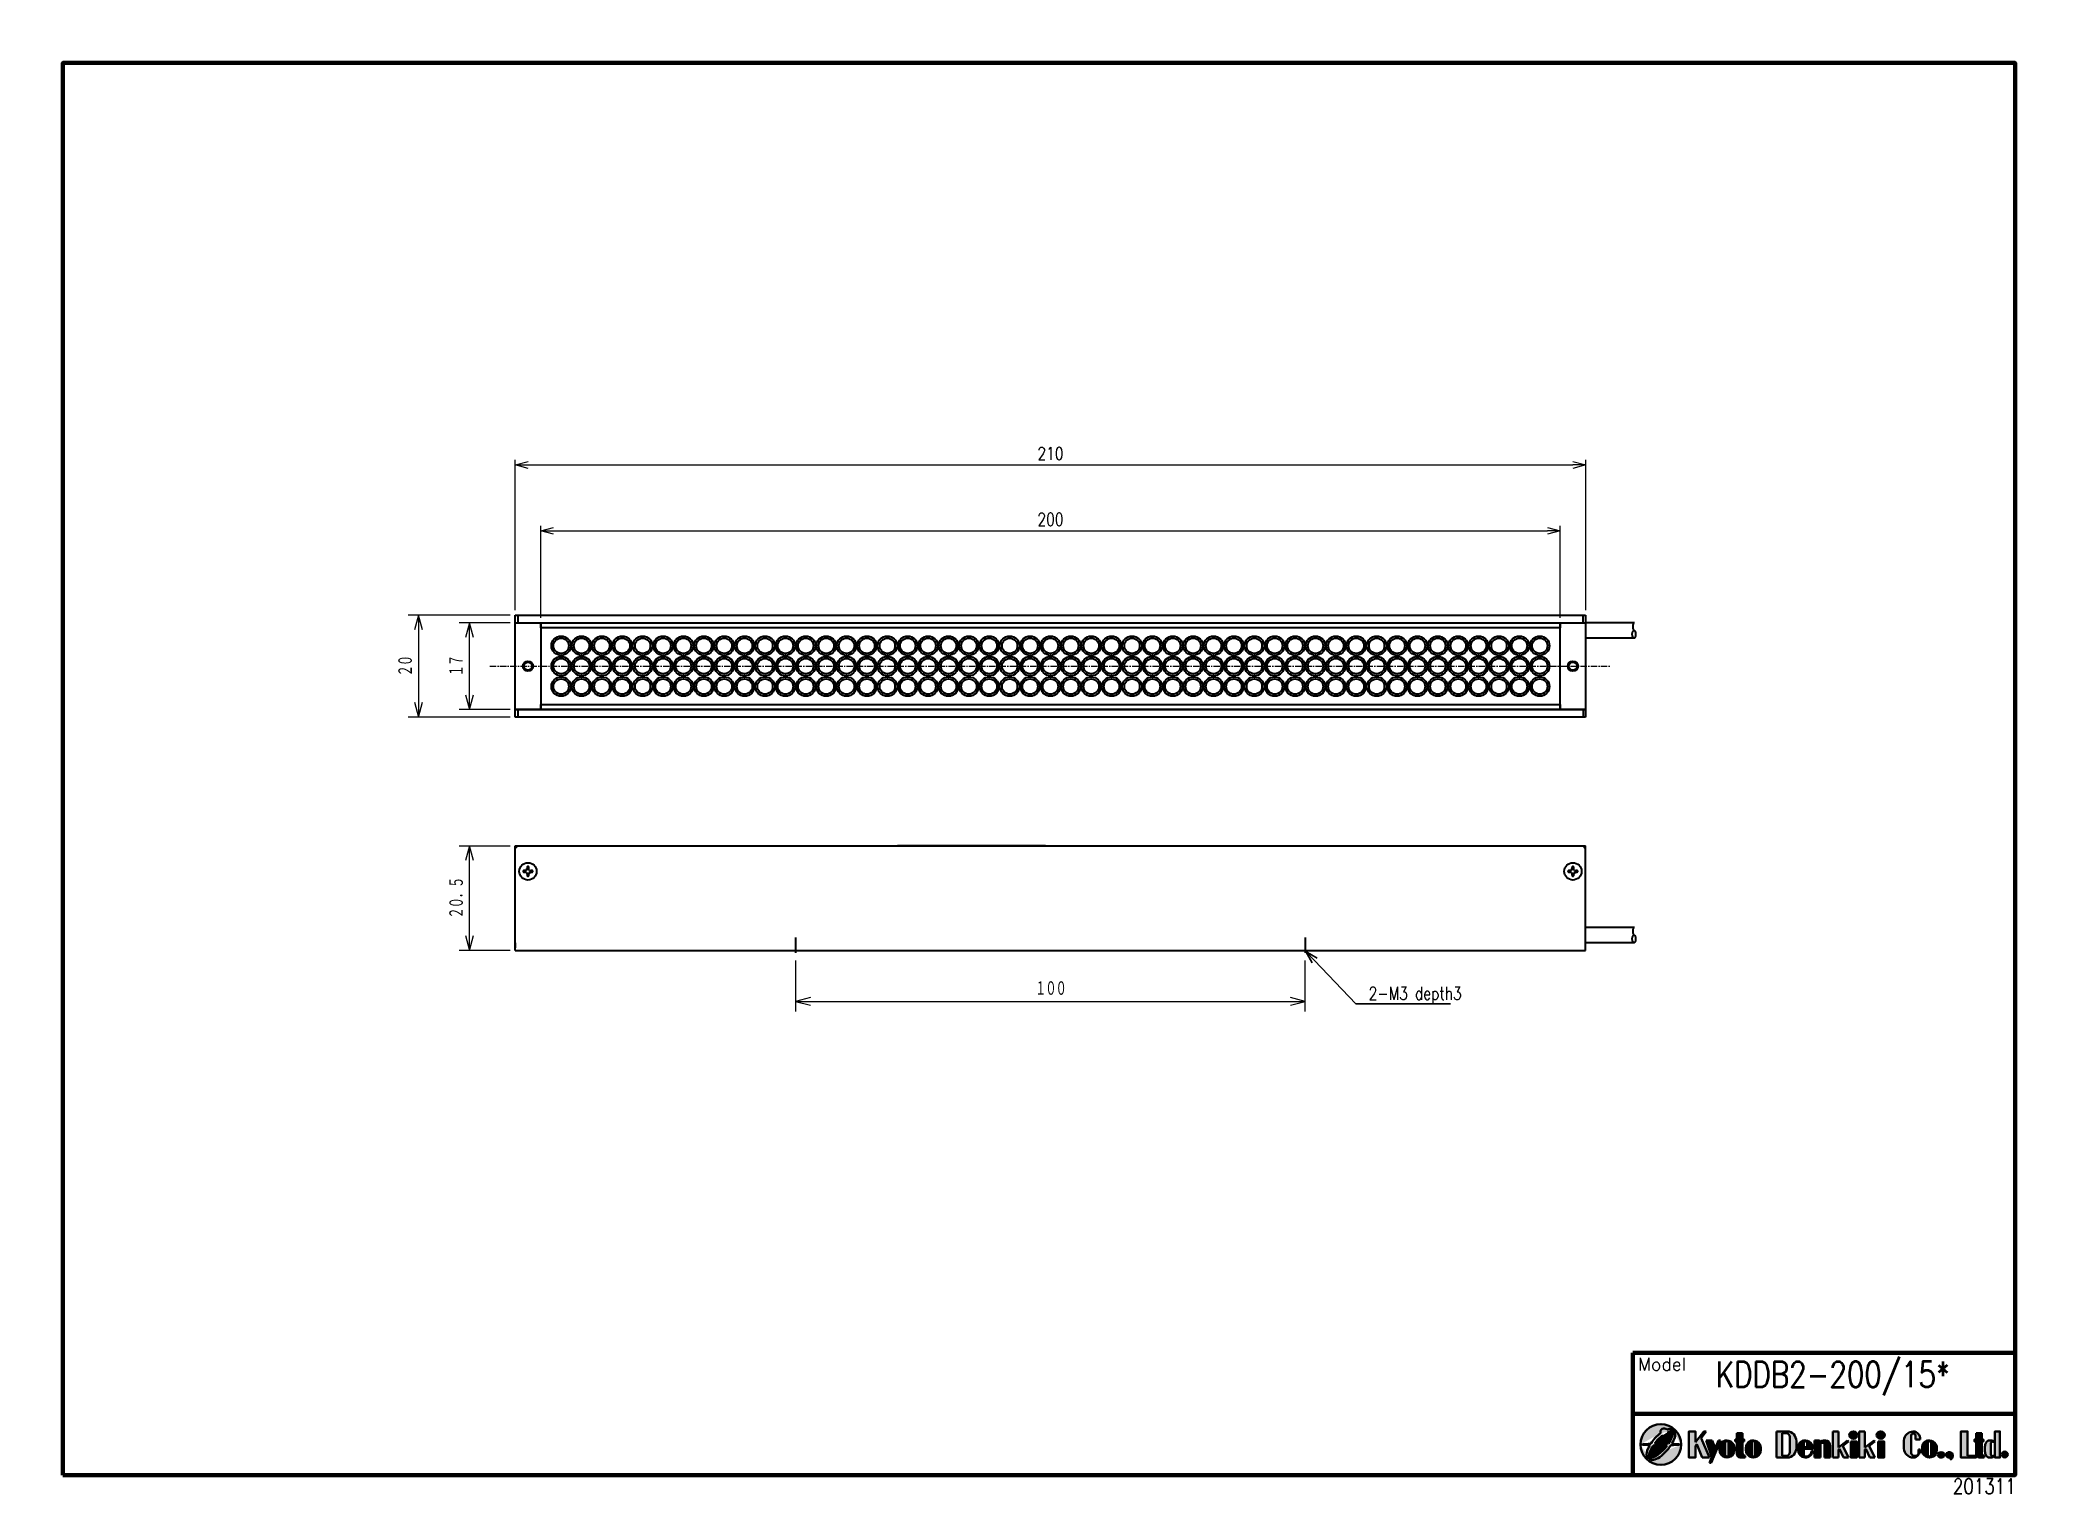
# Paper-space layout 'A3_1_1' of a CAD drawing. Header units: millimetres. Extents: x 0 to 392, y 0 to 286.
# The model-space entities are those that its viewports show. They can reach past a viewport. Long polylines and large blocks are cut down to what shows.
import ezdxf
from ezdxf import colors
from ezdxf.entities.mleader import LeaderData, LeaderLine
from ezdxf.math import Vec2, Vec3

# ---------------------------------------------------------------- set-up
doc = ezdxf.new("R2010")
doc.units = ezdxf.units.MM
doc.linetypes.add('CENTER', pattern=[2, 1.25, -0.25, 0.25, -0.25])
doc.layers.get('0').update_dxf_attribs({"lineweight": 30})
doc.layers.get('Defpoints').update_dxf_attribs({"lineweight": 9})
for name, color, linetype, lineweight in [('0 @ 1', 7, 'Continuous', 30), ('2KD_寸法１', 7, 'Continuous', 15), ('2KD_寸法１ @ 1', 7, 'Continuous', 15), ('AUX', 7, 'Continuous', 40), ('PINOFF', 6, 'Continuous', 9)]:
    doc.layers.add(name, color=color, linetype=linetype, lineweight=lineweight)
doc.layers.get('PINOFF').freeze()
doc.styles.add('BIGFONT', font='txt.shx', dxfattribs={"bigfont": 'bigfont'})
doc.styles.get("Standard").update_dxf_attribs({"font": 'simplex.shx', "width": 0.8, "bigfont": 'extfont.shx'})
doc.dimstyles.new('KD-STD', dxfattribs={"dimscale": 0, "dimtxt": 2.5, "dimasz": 2.5, "dimexe": 1, "dimexo": 1, "dimgap": 1, "dimtad": 1, "dimdsep": 46, "dimtxsty": 'Standard', "dimblk": 'OPEN30', "dimcen": 0, "dimadec": 0, "dimazin": 0, "dimtfac": 1, "dimtmove": 0, "dimatfit": 3, "dimldrblk": 'OPEN30', "dimfxl": 1, "dimtfill": 1, "dimtolj": 1, "dimtzin": 0, "dimlwd": 15, "dimlwe": 15, "dimarcsym": 0})

psp = doc.layouts.new('A3_1_1')

msp = doc.modelspace()

# ---------------------------------------------------------------- texts
at = {"layer": '0 @ 1'}
for s, insert, char_height, attachment_point in [('KDDB2-200/15*', (328.275, 19.583), 5, 7), ('201311', (374.799, 3.308), 3, 1)]:
    msp.add_mtext(s, dxfattribs=dict(at, insert=insert, char_height=char_height, attachment_point=attachment_point))
at = {"layer": '2KD_寸法１', "style": 'BIGFONT', "width": 0.666}
for s, p in [('２', (72.747, 160.679)), ('０', (72.747, 162.679)), ('７', (82.747, 162.679)), ('１', (82.747, 160.679)), ('５', (82.747, 119.177)), ('．', (82.747, 117.177)), ('２', (82.747, 113.177)), ('０', (82.747, 115.177))]:
    msp.add_text(s, height=3, rotation=90, dxfattribs=at).set_placement(p)
for s, p in [('１', (194.746, 97.927)), ('０', (196.747, 97.927)), ('０', (198.747, 97.927))]:
    msp.add_text(s, height=3, dxfattribs=at).set_placement(p)
at = {"layer": 'AUX', "lineweight": 20}
msp.add_text('Model', height=2.5, dxfattribs=at).set_placement((313, 24.5))

# ---------------------------------------------------------------- blocks, each defined once
blk = doc.blocks.new('A$C58A435ED')
h = blk.add_hatch(color=256)
edge = h.paths.add_edge_path()
edge.add_ellipse((3.77, 4.2), major_axis=(2.36, 2.72), ratio=0.381944, start_angle=36.9142, end_angle=132.4984, ccw=False)
edge.add_arc((4.65, 6.4), 0.75, 47.7163, 192.9195, ccw=False)
edge.add_ellipse((3.77, 4.2), major_axis=(2.36, 2.72), ratio=0.381944, start_angle=355.1193, end_angle=374.4019, ccw=False)
edge.add_ellipse((4.23, 3.8), major_axis=(2.36, 2.72), ratio=0.381944, start_angle=320.8704, end_angle=364.8807, ccw=False)
edge.add_arc((4, -35.9), 40.1, 84.2752, 86.8987, ccw=False)
edge.add_arc((4, 4), 4, 0, 180)
edge.add_arc((4, -35.9), 40.1, 92.8389, 95.7248, ccw=False)
h = blk.add_hatch(color=256)
edge = h.paths.add_edge_path()
edge.add_arc((4, 4), 4, 180, 360)
edge.add_arc((4, 43.9), 40.1, 272.8389, 275.7248, ccw=False)
edge.add_ellipse((4.23, 3.8), major_axis=(2.36, 2.72), ratio=0.381944, start_angle=175.1193, end_angle=312.4984, ccw=False)
edge.add_ellipse((3.77, 4.2), major_axis=(2.36, 2.72), ratio=0.381944, start_angle=140.8704, end_angle=184.8807, ccw=False)
edge.add_arc((4, 43.9), 40.1, 264.2752, 266.8987, ccw=False)
h = blk.add_hatch(color=256)
edge = h.paths.add_edge_path(flags=17)
edge.add_ellipse((3.77, 4.2), major_axis=(2.36, 2.72), ratio=0.381944, start_angle=310.1847, end_angle=355.1193)
edge.add_ellipse((4.23, 3.8), major_axis=(2.36, 2.72), ratio=0.381944, start_angle=364.8807, end_angle=376.9173)
edge.add_arc((4.65, 6.44), 0.783, -118.932, 3.6503, ccw=False)
edge.add_ellipse((4.23, 3.8), major_axis=(2.36, 2.72), ratio=0.381944, start_angle=39.809, end_angle=116.5044)
edge.add_arc((4, -35.9), 40.1, 87.8758, 91.7647, ccw=False)
h = blk.add_hatch(color=256)
edge = h.paths.add_edge_path(flags=17)
edge.add_ellipse((4.23, 3.8), major_axis=(2.36, 2.72), ratio=0.381944, start_angle=130.1847, end_angle=175.1193)
edge.add_ellipse((3.77, 4.2), major_axis=(2.36, 2.72), ratio=0.381944, start_angle=184.8807, end_angle=296.5044)
edge.add_arc((4, 43.9), 40.1, 267.8758, 271.7647, ccw=False)
blk.add_circle((4, 4), 4)
for centre, radius, start, end in [((4, -35.9), 40.1, 92.8389, 95.7248), ((4, 43.9), 40.1, 264.2752, 266.8987), ((4, -35.9), 40.1, 87.8758, 91.7647), ((4.65, 6.4), 0.75, 46.1932, 192.9195), ((4.65, 6.44), 0.783, 241.068, 3.6503), ((4, 43.9), 40.1, 272.8389, 275.7248), ((4, -35.9), 40.1, 84.2752, 86.8987), ((4, 43.9), 40.1, 267.8758, 271.7647)]:
    blk.add_arc(centre, radius, start, end)
for centre, start_param, end_param in [((3.77, 4.2), 1.10042, 1.907443), ((4.23, 3.8), 1.14108, 1.759009), ((3.77, 4.2), 5.024443, 6.875096), ((4.23, 3.8), 5.15133, 6.96942), ((3.77, 4.2), 2.009737, 4.900602), ((4.23, 3.8), 1.88285, 5.049036)]:
    blk.add_ellipse(centre, major_axis=(2.36, 2.72), ratio=0.381944, start_param=start_param, end_param=end_param)
blk = doc.blocks.new('A$C7F8063EA')
for points in [[(2.4, 4.83), (3.41, 6.17), (2.92, 6.17), (1.29, 4.05), (1.29, 6.17), (0, 6.17), (0, 1.05), (1.29, 1.05), (1.29, 3.36), (1.53, 3.67), (2.59, 1.06), (4.06, 1.06)], [(4.51, 1.13), (4.06, 0), (4.38, 0), (6.17, 4.41), (5.84, 4.41), (5.18, 2.79), (4.54, 4.41), (3.4, 4.41)], [(28.23, 6.17), (28.23, 1.05), (29.37, 1.05), (29.37, 2.64), (29.54, 2.79), (30.34, 1.05), (31.32, 1.05), (30.2, 3.32), (31.31, 4.23), (31.15, 4.41), (29.37, 3), (29.37, 6.17)], [(31.8, 4.23), (31.8, 1.05), (32.94, 1.05), (32.94, 4.23)], [(33.42, 6.17), (33.42, 1.05), (34.55, 1.05), (34.55, 2.64), (34.73, 2.79), (35.52, 1.05), (36.5, 1.05), (35.38, 3.32), (36.49, 4.23), (36.33, 4.41), (34.55, 3), (34.55, 6.17)], [(37.16, 4.23), (37.16, 1.05), (38.3, 1.05), (38.3, 4.23)], [(53.38, 6.17), (53.38, 1.05), (54.68, 1.05), (56.3, 1.05), (56.3, 1.41), (54.68, 1.41), (54.68, 6.17)]]:
    blk.add_hatch(color=256).paths.add_polyline_path(points)
h = blk.add_hatch(color=256)
h.paths.add_polyline_path([(6, 2.5, 0.993056), (8.92, 2.5), (8.92, 2.93, 1.006911), (6, 2.95)])
h.paths.add_polyline_path([(7.13, 3.91, -1.045169), (7.78, 3.88), (7.78, 1.59, -1.045169), (7.13, 1.56)], flags=16)
h = blk.add_hatch(color=256)
edge = h.paths.add_edge_path()
edge.add_line((9.41, 4.23), (9.41, 1.76))
edge.add_ellipse((10.05, 1.76), major_axis=(0, 0.709), ratio=0.902288, start_angle=90, end_angle=180)
edge.add_line((10.05, 1.05), (11.03, 1.05))
edge.add_line((11.03, 1.05), (11.03, 1.41))
edge.add_ellipse((11.03, 1.94), major_axis=(0, -0.528), ratio=0.918034, start_angle=270, end_angle=360, ccw=False)
edge.add_line((10.54, 1.94), (10.54, 4.23))
edge.add_line((10.54, 4.23), (10.87, 4.23))
edge.add_line((10.87, 4.23), (10.87, 4.59))
edge.add_line((10.87, 4.59), (10.54, 4.59))
edge.add_line((10.54, 4.59), (10.54, 5.81))
edge.add_line((10.54, 5.81), (9.41, 5.81))
edge.add_line((9.41, 5.81), (9.41, 4.59))
edge.add_line((9.41, 4.59), (9.09, 4.59))
edge.add_line((9.09, 4.59), (9.09, 4.23))
edge.add_line((9.09, 4.23), (9.41, 4.23))
h = blk.add_hatch(color=256)
h.paths.add_polyline_path([(12.66, 4.41), (12.64, 4.41, 0.412198), (11.19, 2.95), (11.19, 2.5, 0.993056), (14.11, 2.5), (14.11, 2.93, 0.416232)])
h.paths.add_polyline_path([(12.32, 3.91, -1.045169), (12.97, 3.88), (12.97, 1.59, -1.045169), (12.32, 1.56)], flags=16)
h = blk.add_hatch(color=256)
edge = h.paths.add_edge_path()
edge.add_line((17.2, 1.05), (19.3, 1.05))
edge.add_ellipse((19.3, 2.97), major_axis=(0, -1.92), ratio=0.930559, start_angle=0, end_angle=90)
edge.add_line((21.09, 2.97), (21.09, 4.25))
edge.add_ellipse((19.3, 4.25), major_axis=(0, 1.92), ratio=0.930559, start_angle=270, end_angle=360)
edge.add_line((19.3, 6.17), (17.2, 6.17))
edge.add_line((17.2, 6.17), (17.2, 1.05))
edge = h.paths.add_edge_path(flags=16)
edge.add_line((18.33, 5.81), (19.14, 5.81))
edge.add_ellipse((19.14, 5.11), major_axis=(0, 0.7), ratio=0.929746, start_angle=270, end_angle=359.8389, ccw=False)
edge.add_line((19.79, 5.11), (19.79, 2.11))
edge.add_ellipse((19.14, 2.11), major_axis=(0, -0.7), ratio=0.929746, start_angle=0.1611, end_angle=90, ccw=False)
edge.add_line((19.14, 1.41), (18.33, 1.41))
edge.add_line((18.33, 1.41), (18.33, 5.81))
h = blk.add_hatch(color=256)
edge = h.paths.add_edge_path()
edge.add_line((22.88, 4.41), (22.86, 4.41))
edge.add_arc((22.87, 2.95), 1.46, 90.3946, 180)
edge.add_line((21.41, 2.95), (21.41, 2.51))
edge.add_arc((22.87, 2.51), 1.46, 180.2595, 269.3397)
edge.add_line((22.85, 1.05), (22.89, 1.05))
edge.add_arc((22.87, 2.51), 1.46, 270.6603, 354.2194)
edge.add_line((24.33, 2.37), (24.08, 2.37))
edge.add_ellipse((22.88, 2.37), major_axis=(-1.2, 0), ratio=0.941657, start_angle=90.1774, end_angle=180, ccw=False)
edge.add_arc((22.86, 1.56), 0.325, 180, 276.5641, ccw=False)
edge.add_line((22.54, 1.56), (22.54, 2.73))
edge.add_line((22.54, 2.73), (24.33, 2.73))
edge.add_line((24.33, 2.73), (24.33, 2.93))
edge.add_arc((22.87, 2.95), 1.46, 359.2107, 449.6054)
h.paths.add_polyline_path([(22.54, 3.09), (22.54, 3.91, -1.045169), (23.19, 3.88), (23.19, 3.09)], flags=16)
h = blk.add_hatch(color=256)
edge = h.paths.add_edge_path()
edge.add_line((24.67, 4.41), (24.67, 1.05))
edge.add_line((24.67, 1.05), (25.79, 1.05))
edge.add_line((25.79, 1.05), (25.79, 3.72))
edge.add_ellipse((26.22, 3.72), major_axis=(0.377, 0.217), ratio=0.907884, start_angle=60.0645, end_angle=150.0645, ccw=False)
edge.add_ellipse((26.22, 3.72), major_axis=(0, 0.404), ratio=0.965673, start_angle=270, end_angle=360, ccw=False)
edge.add_line((26.61, 3.72), (26.61, 1.05))
edge.add_line((26.61, 1.05), (27.74, 1.05))
edge.add_line((27.74, 1.05), (27.74, 3.36))
edge.add_ellipse((26.77, 3.36), major_axis=(0, 1.05), ratio=0.925613, start_angle=270, end_angle=360)
edge.add_ellipse((26.77, 4.02), major_axis=(-0.975, 0), ratio=0.402759, start_angle=270, end_angle=360)
edge.add_line((25.79, 4.02), (25.79, 4.23))
edge.add_line((25.79, 4.23), (25.63, 4.41))
edge.add_line((25.63, 4.41), (24.67, 4.41))
h = blk.add_hatch(color=256)
edge = h.paths.add_edge_path()
edge.add_ellipse((32.28, 5.46), major_axis=(-0.803, 0), ratio=0.880683, start_angle=0, end_angle=360)
h = blk.add_hatch(color=256)
edge = h.paths.add_edge_path()
edge.add_ellipse((37.64, 5.46), major_axis=(-0.803, 0), ratio=0.880683, start_angle=0, end_angle=360)
h = blk.add_hatch(color=256)
edge = h.paths.add_edge_path()
edge.add_arc((44.03, 5.39), 0.402, 0, 180, ccw=False)
edge.add_line((44.43, 5.39), (44.43, 4.59))
edge.add_line((44.43, 4.59), (45.4, 4.59))
edge.add_ellipse((44.03, 4.59), major_axis=(0, 1.59), ratio=0.861671, start_angle=270, end_angle=360)
edge.add_ellipse((44.03, 4.4), major_axis=(-1.84, 0), ratio=0.958258, start_angle=270, end_angle=360)
edge.add_line((42.19, 4.4), (42.19, 2.82))
edge.add_ellipse((44.03, 2.82), major_axis=(-1.84, 0), ratio=0.958258, start_angle=0, end_angle=90)
edge.add_ellipse((44.03, 2.64), major_axis=(0, -1.59), ratio=0.859541, start_angle=0, end_angle=90)
edge.add_line((45.4, 2.64), (45.08, 2.64))
edge.add_line((45.08, 2.64), (45.08, 2.1))
edge.add_ellipse((44.45, 2.1), major_axis=(0, -0.689), ratio=0.905354, start_angle=0, end_angle=90, ccw=False)
edge.add_line((44.45, 1.41), (44.13, 1.41))
edge.add_ellipse((44.13, 1.93), major_axis=(0, 0.516), ratio=0.975773, start_angle=90, end_angle=180, ccw=False)
edge.add_line((43.63, 1.93), (43.63, 5.39))
h = blk.add_hatch(color=256)
h.paths.add_polyline_path([(45.75, 2.5, 0.409357), (47.19, 1.05), (47.22, 1.05, 0.409404), (48.66, 2.5), (48.66, 2.93, 1.006911), (45.75, 2.95)])
h.paths.add_polyline_path([(46.88, 3.91, -1), (47.53, 3.91), (47.53, 1.56, -1), (46.88, 1.56)], flags=16)
h = blk.add_hatch(color=256)
edge = h.paths.add_edge_path()
edge.add_line((56.02, 4.23), (56.34, 4.23))
edge.add_line((56.34, 4.23), (56.34, 1.76))
edge.add_ellipse((56.98, 1.76), major_axis=(0, 0.709), ratio=0.902288, start_angle=90, end_angle=180)
edge.add_line((56.98, 1.05), (57.95, 1.05))
edge.add_line((57.95, 1.05), (57.95, 1.41))
edge.add_ellipse((57.95, 1.94), major_axis=(0, -0.528), ratio=0.918034, start_angle=270, end_angle=360, ccw=False)
edge.add_line((57.47, 1.94), (57.47, 4.23))
edge.add_line((57.47, 4.23), (57.79, 4.23))
edge.add_line((57.79, 4.23), (57.79, 4.59))
edge.add_line((57.79, 4.59), (57.47, 4.59))
edge.add_line((57.47, 4.59), (57.47, 5.81))
edge.add_line((57.47, 5.81), (56.34, 5.81))
edge.add_line((56.34, 5.81), (56.34, 4.59))
edge.add_line((56.34, 4.59), (56.02, 4.59))
edge.add_line((56.02, 4.59), (56.02, 4.23))
h = blk.add_hatch(color=256)
edge = h.paths.add_edge_path()
edge.add_line((61.01, 6.17), (60.04, 6.17))
edge.add_line((60.04, 6.17), (60.04, 3.97))
edge.add_ellipse((59.37, 3.15), major_axis=(0, -1.25), ratio=0.700546, start_angle=140.5626, end_angle=180)
edge.add_line((59.37, 4.41), (58.96, 4.41))
edge.add_ellipse((58.96, 3.15), major_axis=(0, -1.25), ratio=0.700546, start_angle=180, end_angle=270)
edge.add_line((58.08, 3.15), (58.08, 2.3))
edge.add_ellipse((58.96, 2.3), major_axis=(0, 1.25), ratio=0.700546, start_angle=90, end_angle=180)
edge.add_line((58.96, 1.05), (59.37, 1.05))
edge.add_ellipse((59.37, 2.3), major_axis=(0, 1.25), ratio=0.700546, start_angle=180, end_angle=219.4374)
edge.add_line((60.04, 1.49), (60.04, 1.05))
edge.add_line((60.04, 1.05), (61.01, 1.05))
edge.add_line((61.01, 1.05), (61.01, 6.17))
h.paths.add_polyline_path([(60.04, 1.74, -1), (59.22, 1.74), (59.22, 3.76, -1), (60.04, 3.76)], flags=16)
h = blk.add_hatch(color=256)
edge = h.paths.add_edge_path()
edge.add_ellipse((49.48, 1.58), major_axis=(-0.65, 0), ratio=0.820872, start_angle=0, end_angle=360)
h = blk.add_hatch(color=256)
edge = h.paths.add_edge_path()
edge.add_ellipse((51.1, 1.58), major_axis=(-0.65, 0), ratio=0.820872, start_angle=178.569, end_angle=477.5428)
edge.add_ellipse((51.26, 1.1), major_axis=(0, -0.409), ratio=0.251102, start_angle=0, end_angle=84.6433, ccw=False)
edge.add_ellipse((51.26, 1.41), major_axis=(0, -0.72), ratio=0.731271, start_angle=0, end_angle=90)
edge.add_ellipse((51.7, 1.41), major_axis=(0, 0.202), ratio=0.432391, start_angle=270, end_angle=339.5604)
edge.add_ellipse((51.7, 1.41), major_axis=(0, 0.202), ratio=0.432391, start_angle=339.5604, end_angle=340.2548, ccw=False)
h = blk.add_hatch(color=256)
edge = h.paths.add_edge_path()
edge.add_ellipse((61.97, 1.65), major_axis=(-0.582, 0), ratio=0.959913, start_angle=0, end_angle=360)
for p, q in [((0, 6.17), (1.29, 6.17)), ((2.92, 6.17), (1.29, 4.05)), ((3.41, 6.17), (2.4, 4.83)), ((4.06, 1.06), (2.4, 4.83)), ((2.92, 6.17), (3.41, 6.17)), ((3.4, 4.41), (4.51, 1.13)), ((3.4, 4.41), (4.54, 4.41)), ((3.4, 4.41), (4.54, 4.41)), ((4.38, 0), (6.17, 4.41)), ((4.54, 4.41), (5.19, 2.78)), ((5.18, 2.79), (5.84, 4.41)), ((5.84, 4.41), (6.17, 4.41)), ((9.09, 4.59), (9.09, 4.23)), ((9.09, 4.59), (9.09, 4.23)), ((9.09, 4.23), (9.41, 4.23)), ((9.09, 4.23), (9.41, 4.23)), ((9.41, 5.81), (10.54, 5.81)), ((9.41, 5.81), (9.41, 4.59)), ((9.41, 4.23), (9.41, 1.76)), ((10.54, 5.81), (10.54, 4.59)), ((10.54, 4.23), (10.87, 4.23)), ((10.54, 4.23), (10.87, 4.23)), ((10.54, 4.23), (10.54, 1.94)), ((12.64, 4.41), (12.66, 4.41)), ((17.2, 6.17), (19.3, 6.17)), ((17.2, 1.05), (17.2, 6.17)), ((17.2, 1.05), (17.2, 6.17)), ((17.2, 6.17), (19.3, 6.17)), ((18.33, 5.81), (18.33, 1.41)), ((18.33, 1.41), (18.33, 5.81)), ((18.33, 5.81), (19.14, 5.81)), ((19.79, 5.11), (19.79, 2.11)), ((21.09, 4.25), (21.09, 2.97)), ((22.86, 4.41), (22.88, 4.41)), ((24.67, 4.41), (25.63, 4.41)), ((24.67, 1.05), (24.67, 4.41)), ((24.67, 4.41), (25.63, 4.41)), ((24.67, 4.41), (25.63, 4.41)), ((24.67, 1.05), (24.67, 4.41)), ((24.67, 4.41), (25.63, 4.41)), ((25.79, 4.23), (25.63, 4.41)), ((25.79, 4.23), (25.63, 4.41)), ((25.79, 4.02), (25.79, 4.23)), ((25.79, 4.02), (25.79, 4.23)), ((25.79, 4.23), (25.79, 4.02)), ((28.23, 6.17), (29.37, 6.17)), ((28.23, 6.17), (28.23, 1.05)), ((29.37, 6.17), (28.23, 6.17)), ((29.37, 3), (29.37, 6.17)), ((31.15, 4.41), (29.37, 3)), ((31.31, 4.23), (30.2, 3.32)), ((31.15, 4.41), (31.31, 4.23)), ((33.42, 6.17), (34.55, 6.17)), ((33.42, 6.17), (33.42, 1.05)), ((34.55, 6.17), (33.42, 6.17)), ((34.55, 3), (34.55, 6.17)), ((36.34, 4.41), (34.55, 3)), ((36.49, 4.23), (35.38, 3.32)), ((36.33, 4.41), (36.49, 4.23)), ((37.46, 6.17), (37.64, 6.17)), ((37.46, 6.15), (37.46, 6.17)), ((37.46, 4.76), (37.46, 4.77)), ((42.19, 4.4), (42.19, 4.41)), ((42.19, 4.4), (42.19, 2.82)), ((43.63, 5.39), (43.63, 1.93)), ((43.63, 5.39), (43.63, 1.93)), ((44.43, 4.59), (44.43, 5.39)), ((44.43, 4.59), (44.43, 5.39)), ((45.4, 4.59), (44.43, 4.59)), ((44.43, 4.59), (45.4, 4.59)), ((53.38, 6.17), (54.68, 6.17)), ((56.02, 4.59), (56.02, 4.23)), ((56.02, 4.59), (56.02, 4.23)), ((56.02, 4.23), (56.34, 4.23)), ((56.02, 4.23), (56.34, 4.23)), ((56.34, 5.81), (57.47, 5.81)), ((56.34, 5.81), (56.34, 4.59)), ((56.34, 4.23), (56.34, 1.76)), ((57.47, 5.81), (57.47, 4.59)), ((57.47, 4.23), (57.79, 4.23)), ((57.47, 4.23), (57.79, 4.23)), ((57.47, 4.23), (57.47, 1.94)), ((59.37, 4.41), (58.96, 4.41)), ((60.04, 6.17), (61.01, 6.17)), ((60.04, 6.17), (61.01, 6.17)), ((0, 1.05), (1.29, 1.05)), ((1.53, 3.67), (1.29, 3.36)), ((2.59, 1.06), (1.53, 3.67)), ((4.06, 1.06), (2.59, 1.06)), ((4.06, 0), (4.51, 1.13)), ((4.06, 0), (4.38, 0)), ((6, 2.95), (6, 2.52)), ((8.92, 2.93), (8.92, 2.5)), ((10.05, 1.05), (11.03, 1.05)), ((11.03, 1.05), (10.05, 1.05)), ((11.03, 1.41), (11.03, 1.05)), ((11.03, 1.41), (11.03, 1.05)), ((11.03, 1.05), (11.03, 1.05)), ((11.19, 2.95), (11.19, 2.52)), ((12.66, 1.05), (12.66, 1.05)), ((14.11, 2.93), (14.11, 2.5)), ((17.2, 1.05), (19.3, 1.05)), ((17.2, 1.05), (19.3, 1.05)), ((18.33, 1.41), (19.14, 1.41)), ((21.41, 2.95), (21.41, 2.52)), ((22.54, 3.09), (23.19, 3.09)), ((22.54, 2.73), (24.33, 2.73)), ((22.85, 1.05), (22.89, 1.05)), ((22.88, 1.05), (22.88, 1.05)), ((24.08, 2.37), (24.33, 2.37)), ((24.33, 2.93), (24.33, 2.73)), ((24.67, 1.05), (25.79, 1.05)), ((24.67, 1.05), (25.79, 1.05)), ((25.79, 1.05), (25.79, 3.72)), ((25.79, 1.05), (25.79, 3.72)), ((26.61, 1.05), (26.61, 3.72)), ((26.61, 1.05), (26.61, 3.72)), ((26.61, 1.05), (27.74, 1.05)), ((26.61, 1.05), (27.74, 1.05)), ((27.74, 1.05), (27.74, 3.36)), ((27.74, 1.05), (27.74, 3.36)), ((28.23, 1.05), (29.37, 1.05)), ((28.23, 1.05), (29.37, 1.05)), ((29.54, 2.79), (29.37, 2.64)), ((29.37, 1.05), (29.37, 2.64)), ((30.34, 1.05), (29.54, 2.79)), ((31.32, 1.05), (30.2, 3.32)), ((30.34, 1.05), (31.32, 1.05)), ((31.8, 1.05), (32.94, 1.05)), ((33.42, 1.05), (34.55, 1.05)), ((33.42, 1.05), (34.55, 1.05)), ((34.73, 2.79), (34.55, 2.64)), ((34.55, 1.05), (34.55, 2.64)), ((35.52, 1.05), (34.73, 2.79)), ((36.5, 1.05), (35.38, 3.32)), ((35.52, 1.05), (36.5, 1.05)), ((37.16, 1.05), (38.3, 1.05)), ((44.13, 1.41), (44.45, 1.41)), ((44.13, 1.41), (44.45, 1.41)), ((45.4, 2.64), (45.08, 2.64)), ((45.08, 2.64), (45.08, 2.1)), ((45.4, 2.64), (45.08, 2.64)), ((45.08, 2.64), (45.08, 2.1)), ((45.75, 2.95), (45.75, 2.52)), ((47.19, 1.05), (47.22, 1.05)), ((48.66, 2.93), (48.66, 2.5)), ((51.75, 1.57), (51.75, 1.57)), ((53.38, 1.05), (56.3, 1.05)), ((54.68, 1.41), (54.68, 2.01)), ((57.95, 1.05), (56.98, 1.05)), ((57.95, 1.41), (57.95, 1.05)), ((57.95, 1.41), (57.95, 1.05)), ((57.95, 1.05), (57.95, 1.41)), ((58.08, 3.15), (58.08, 2.38)), ((58.08, 3.15), (58.08, 2.3)), ((58.96, 1.05), (59.37, 1.05)), ((59.22, 3.76), (59.22, 1.74)), ((59.22, 3.76), (59.22, 1.74)), ((61.01, 1.05), (61.01, 1.97)), ((61.01, 1.05), (61.01, 1.97)), ((61.97, 2.22), (61.97, 2.21)), ((61.97, 1.1), (61.97, 1.09)), ((62.55, 1.66), (62.56, 1.66))]:
    blk.add_line(p, q)
for points in [[(1.29, 3.36), (1.29, 1.05), (0, 1.05), (0, 6.17), (1.29, 6.17), (1.29, 4.05)], [(7.78, 1.53), (7.78, 3.93)], [(9.09, 4.23), (9.09, 4.59), (9.41, 4.59)], [(9.09, 4.23), (9.09, 4.59), (9.41, 4.59)], [(10.54, 4.59), (10.87, 4.59), (10.87, 4.23)], [(10.54, 4.59), (10.87, 4.59), (10.87, 4.23)], [(12.97, 1.53), (12.97, 3.93)], [(23.19, 3.09), (23.19, 3.93)], [(54.68, 1.05), (53.38, 1.05), (53.38, 6.17), (54.68, 6.17), (54.68, 1.41)], [(56.34, 4.23), (56.02, 4.23), (56.02, 4.59), (56.34, 4.59)], [(56.34, 4.23), (56.02, 4.23), (56.02, 4.59), (56.34, 4.59)], [(57.47, 4.59), (57.79, 4.59), (57.79, 4.23), (57.47, 4.23)], [(57.47, 4.59), (57.79, 4.59), (57.79, 4.23), (57.47, 4.23)], [(60.04, 3.97), (60.04, 6.17), (61.01, 6.17), (61.01, 1.05), (60.04, 1.05), (60.04, 1.49)], [(60.04, 3.97), (60.04, 6.17), (61.01, 6.17), (61.01, 1.05), (60.04, 1.05), (60.04, 1.49)], [(7.13, 3.91), (7.13, 1.56)], [(12.32, 3.91), (12.32, 1.56)], [(22.54, 3.91), (22.54, 3.09)], [(22.54, 2.73), (22.54, 1.56)], [(46.88, 3.91), (46.88, 1.56)], [(47.53, 3.91), (47.53, 1.56)], [(54.68, 1.05), (56.3, 1.05), (56.3, 1.41), (54.68, 1.41)], [(60.04, 1.74), (60.04, 3.76)], [(60.04, 1.74), (60.04, 3.76)]]:
    blk.add_lwpolyline(points)
for points in [[(31.8, 4.23), (32.94, 4.23), (32.94, 1.05), (31.8, 1.05)], [(37.16, 4.23), (38.3, 4.23), (38.3, 1.05), (37.16, 1.05)]]:
    blk.add_lwpolyline(points, close=True)
for centre, radius, start, end in [((7.46, 2.95), 1.46, 359.2107, 180), ((7.46, 3.91), 0.325, 354.9391, 180), ((12.65, 2.95), 1.46, 359.2107, 180), ((12.65, 3.91), 0.325, 354.9391, 180), ((22.87, 2.95), 1.46, 359.2107, 180), ((22.86, 3.91), 0.325, 354.9391, 180), ((44.03, 5.39), 0.402, 0, 180), ((47.2, 2.95), 1.46, 359.2107, 180), ((47.2, 3.91), 0.325, 0, 180), ((59.63, 3.76), 0.411, 0, 180), ((7.46, 2.51), 1.46, 179.5961, 359.6054), ((7.46, 1.56), 0.325, 180, 5.0609), ((12.65, 2.51), 1.46, 179.5961, 359.6054), ((12.65, 1.56), 0.325, 180, 5.0609), ((22.87, 2.51), 1.46, 179.7405, 354.2194), ((22.86, 1.56), 0.325, 180, 273.149), ((47.2, 2.51), 1.46, 179.5961, 359.6054), ((47.2, 1.56), 0.325, 180, 360), ((59.63, 1.74), 0.411, 180, 0)]:
    blk.add_arc(centre, radius, start, end)
for centre, major_axis, ratio, start_param, end_param in [((19.14, 5.11), (0, 0.7), 0.929746, 4.712389, 6.280162), ((19.3, 4.25), (0, 1.92), 0.930559, 4.712389, 6.283185), ((26.77, 4.02), (-0.975, 0), 0.402759, 4.712389, 6.283185), ((26.22, 3.72), (0, 0.404), 0.965673, 4.712389, 6.283185), ((26.77, 3.36), (0, 1.05), 0.925613, 4.712389, 6.283185), ((44.03, 4.4), (-1.84, 0), 0.958258, 4.712389, 6.283185), ((44.03, 4.59), (0, 1.59), 0.861671, 4.712389, 6.283185), ((58.96, 3.15), (0, -1.25), 0.700546, 3.141592, 4.712389), ((10.05, 1.76), (0, 0.709), 0.902288, 1.570796, 3.141593), ((11.03, 1.94), (0, -0.528), 0.918034, 4.712389, 6.283185), ((22.88, 2.37), (-1.2, 0), 0.941657, 1.573713, 3.141593), ((44.13, 1.93), (0, 0.516), 0.975773, 1.570796, 3.141593), ((44.03, 2.64), (0, -1.59), 0.859541, 0, 1.570796), ((44.45, 2.1), (0, -0.689), 0.905354, 0, 1.570796), ((51.1, 1.58), (-0.65, 0), 0.820872, 3.11117, 8.258473), ((51.26, 1.41), (0, -0.72), 0.731271, 0, 1.570796), ((51.26, 1.1), (0, -0.409), 0.251102, 0, 1.547256), ((51.7, 1.41), (0, 0.202), 0.432391, 4.712389, 5.59034), ((56.98, 1.76), (0, 0.709), 0.902288, 1.570796, 3.141593), ((57.95, 1.94), (0, -0.528), 0.918034, 4.712389, 6.283185), ((59.37, 2.3), (0, 1.25), 0.700546, 3.141592, 4.006894)]:
    blk.add_ellipse(centre, major_axis=major_axis, ratio=ratio, start_param=start_param, end_param=end_param)
at = {"extrusion": (0, 0, -1)}
for centre, major_axis, ratio, start_param, end_param in [((26.22, 3.72), (0.377, 0.217), 0.907884, 3.706835, 5.194113), ((59.37, 3.15), (0, -1.25), 0.700546, 3.141592, 4.006894), ((19.14, 2.11), (0, -0.7), 0.929746, 4.712389, 6.280162), ((19.3, 2.97), (0, -1.92), 0.930559, 4.712389, 6.283185), ((44.03, 2.82), (-1.84, 0), 0.958258, 4.712389, 6.283185), ((58.96, 2.3), (0, 1.25), 0.700546, 3.141592, 4.712389)]:
    blk.add_ellipse(centre, major_axis=major_axis, ratio=ratio, start_param=start_param, end_param=end_param, dxfattribs=at)
for centre, major_axis, ratio in [((32.28, 5.46), (-0.803, 0), 0.880683), ((37.64, 5.46), (-0.803, 0), 0.880683), ((49.48, 1.58), (-0.65, 0), 0.820872), ((61.97, 1.65), (-0.582, 0), 0.959913)]:
    blk.add_ellipse(centre, major_axis=major_axis, ratio=ratio)
blk = doc.blocks.new('_Open30')
at = {"lineweight": -2}
for p, q in [((-1, 0.27), (0, 0)), ((0, 0), (-1, -0.27)), ((0, 0), (-1, 0))]:
    blk.add_line(p, q, dxfattribs=at)
blk = doc.blocks.new('*D30')
at = {"layer": '2KD_寸法１', "color": 0, "lineweight": 15}
for p, q in [((92.75, 173.68), (92.75, 203.13)), ((95.25, 202.13), (300.25, 202.13)), ((302.75, 173.68), (302.75, 203.13))]:
    blk.add_line(p, q, dxfattribs=at)
at = {"layer": 'Defpoints', "color": 0}
for p in [(302.75, 202.13), (92.75, 172.68), (302.75, 172.68)]:
    blk.add_point(p, dxfattribs=at)
at = {"layer": '2KD_寸法１', "color": 0, "lineweight": 15, "xscale": 2.5, "yscale": 2.5, "zscale": 2.5, "rotation": 180}
blk.add_blockref('_Open30', (92.75, 202.13), dxfattribs=at)
at = {"layer": '2KD_寸法１', "color": 0, "lineweight": 15, "xscale": 2.5, "yscale": 2.5, "zscale": 2.5}
blk.add_blockref('_Open30', (302.75, 202.13), dxfattribs=at)
at = {"layer": '2KD_寸法１', "color": 0, "insert": (197.75, 204.38), "char_height": 2.5, "attachment_point": 5, "bg_fill": 3, "box_fill_scale": 1.1, "bg_fill_color": 9, "bg_fill_true_color": 13158600, "bg_fill_transparency": 4390918}
blk.add_mtext('\\A1;210', dxfattribs=at)
blk = doc.blocks.new('*D31')
at = {"layer": '2KD_寸法１', "color": 0, "lineweight": 15}
for p, q in [((97.75, 172.18), (97.75, 190.22)), ((100.25, 189.22), (295.25, 189.22)), ((297.75, 172.18), (297.75, 190.22))]:
    blk.add_line(p, q, dxfattribs=at)
at = {"layer": 'Defpoints', "color": 0}
for p in [(297.75, 189.22), (97.75, 171.18), (297.75, 171.18)]:
    blk.add_point(p, dxfattribs=at)
at = {"layer": '2KD_寸法１', "color": 0, "lineweight": 15, "xscale": 2.5, "yscale": 2.5, "zscale": 2.5, "rotation": 180}
blk.add_blockref('_Open30', (97.75, 189.22), dxfattribs=at)
at = {"layer": '2KD_寸法１', "color": 0, "lineweight": 15, "xscale": 2.5, "yscale": 2.5, "zscale": 2.5}
blk.add_blockref('_Open30', (297.75, 189.22), dxfattribs=at)
at = {"layer": '2KD_寸法１', "color": 0, "insert": (197.75, 191.47), "char_height": 2.5, "attachment_point": 5, "bg_fill": 3, "box_fill_scale": 1.1, "bg_fill_color": 9, "bg_fill_true_color": 13158600, "bg_fill_transparency": 4390926}
blk.add_mtext('\\A1;200', dxfattribs=at)
blk = doc.blocks.new('A$C1AEB6915')
for p, q in [((0, 10), (210, 10)), ((0, -10), (0, 10)), ((0, -10), (0, 10)), ((0, 10), (210, 10)), ((0, 8.5), (210, 8.5)), ((0, 8.5), (5, 8.5)), ((0, -8.5), (0, 8.5)), ((0.5, 10), (0.5, 8.5)), ((5, 8.5), (5, -8.5)), ((5, 8.5), (205, 8.5)), ((5, 7.5), (5, 8.5)), ((205, 8.5), (205, 7.5)), ((205, 8.5), (210, 8.5)), ((205, -8.5), (205, 8.5)), ((209.5, 8.5), (209.5, 10)), ((210, 10), (210, -10)), ((210, 10), (210, -10)), ((210, 8.5), (210, -8.5)), ((219.6, 8.5), (210, 8.5)), ((205, 7.5), (5, 7.5)), ((219.6, 5.5), (210, 5.5)), ((5, -7.5), (205, -7.5)), ((5, -8.5), (5, -7.5)), ((205, -7.5), (205, -8.5)), ((0, -8.5), (210, -8.5)), ((5, -8.5), (0, -8.5)), ((210, -10), (0, -10)), ((210, -10), (0, -10)), ((0.5, -8.5), (0.5, -10)), ((205, -8.5), (5, -8.5)), ((210, -8.5), (205, -8.5)), ((209.5, -8.5), (209.5, -10))]:
    blk.add_line(p, q)
for points in [[(219.55, 7), (219.5066, 7.0114), (219.4645, 7.0452), (219.425, 7.1005), (219.3893, 7.1754), (219.3585, 7.2679), (219.3335, 7.375), (219.3151, 7.4935), (219.3038, 7.6197), (219.3, 7.75), (219.3038, 7.8802), (219.3151, 8.0065), (219.3335, 8.125), (219.3585, 8.2321), (219.3893, 8.3245), (219.425, 8.3995), (219.4645, 8.4547), (219.5066, 8.4886), (219.55, 8.5)], [(219.55, 5.5), (219.5151, 5.5028), (219.4805, 5.5114), (219.4465, 5.5255), (219.4132, 5.5452), (219.381, 5.5703), (219.35, 5.6005), (219.3206, 5.6356), (219.2929, 5.6755), (219.2672, 5.7197), (219.2436, 5.7679), (219.2223, 5.8199), (219.2036, 5.875), (219.1875, 5.9331), (219.1741, 5.9935), (219.1636, 6.0559), (219.1561, 6.1197), (219.1515, 6.1846), (219.15, 6.25), (219.1515, 6.3154), (219.1561, 6.3803), (219.1636, 6.4441), (219.1741, 6.5065), (219.1875, 6.5669), (219.2036, 6.625), (219.2223, 6.6801), (219.2436, 6.7321), (219.2672, 6.7803), (219.2929, 6.8245), (219.3206, 6.8644), (219.35, 6.8995), (219.381, 6.9297), (219.4132, 6.9548), (219.4465, 6.9745), (219.4805, 6.9886), (219.5151, 6.9972), (219.55, 7)], [(219.55, 7), (219.5934, 6.9886), (219.6355, 6.9547), (219.675, 6.8995), (219.7107, 6.8245), (219.7415, 6.7321), (219.7665, 6.625), (219.7849, 6.5065), (219.7962, 6.3802), (219.8, 6.25), (219.7962, 6.1197), (219.7849, 5.9935), (219.7665, 5.875), (219.7415, 5.7679), (219.7107, 5.6754), (219.675, 5.6005), (219.6355, 5.5452), (219.5934, 5.5114), (219.55, 5.5)]]:
    blk.add_lwpolyline(points)
for centre, radius in [((9, 4), 1.9), ((9, 4), 1.5), ((13, 4), 1.9), ((13, 4), 1.5), ((17, 4), 1.9), ((17, 4), 1.5), ((21, 4), 1.9), ((21, 4), 1.5), ((25, 4), 1.9), ((25, 4), 1.5), ((29, 4), 1.9), ((29, 4), 1.5), ((33, 4), 1.9), ((33, 4), 1.5), ((37, 4), 1.9), ((37, 4), 1.5), ((41, 4), 1.9), ((41, 4), 1.5), ((45, 4), 1.9), ((45, 4), 1.5), ((49, 4), 1.9), ((49, 4), 1.5), ((53, 4), 1.9), ((53, 4), 1.5), ((57, 4), 1.9), ((57, 4), 1.5), ((61, 4), 1.9), ((61, 4), 1.5), ((65, 4), 1.9), ((65, 4), 1.5), ((69, 4), 1.9), ((69, 4), 1.5), ((73, 4), 1.9), ((73, 4), 1.5), ((77, 4), 1.9), ((77, 4), 1.5), ((81, 4), 1.9), ((81, 4), 1.5), ((85, 4), 1.9), ((85, 4), 1.5), ((89, 4), 1.9), ((89, 4), 1.5), ((93, 4), 1.9), ((93, 4), 1.5), ((97, 4), 1.9), ((97, 4), 1.5), ((101, 4), 1.9), ((101, 4), 1.5), ((105, 4), 1.9), ((105, 4), 1.5), ((109, 4), 1.9), ((109, 4), 1.5), ((113, 4), 1.9), ((113, 4), 1.5), ((117, 4), 1.9), ((117, 4), 1.5), ((121, 4), 1.9), ((121, 4), 1.5), ((125, 4), 1.9), ((125, 4), 1.5), ((129, 4), 1.9), ((129, 4), 1.5), ((133, 4), 1.9), ((133, 4), 1.5), ((137, 4), 1.9), ((137, 4), 1.5), ((141, 4), 1.9), ((141, 4), 1.5), ((145, 4), 1.9), ((145, 4), 1.5), ((149, 4), 1.9), ((149, 4), 1.5), ((153, 4), 1.9), ((153, 4), 1.5), ((157, 4), 1.9), ((157, 4), 1.5), ((161, 4), 1.9), ((161, 4), 1.5), ((165, 4), 1.9), ((165, 4), 1.5), ((169, 4), 1.9), ((169, 4), 1.5), ((173, 4), 1.9), ((173, 4), 1.5), ((177, 4), 1.9), ((177, 4), 1.5), ((181, 4), 1.9), ((181, 4), 1.5), ((185, 4), 1.9), ((185, 4), 1.5), ((189, 4), 1.9), ((189, 4), 1.5), ((193, 4), 1.9), ((193, 4), 1.5), ((197, 4), 1.9), ((197, 4), 1.5), ((201, 4), 1.9), ((201, 4), 1.5), ((2.5, 0), 1), ((2.5, 0), 0.8), ((9, 0), 1.9), ((9, 0), 1.5), ((13, 0), 1.9), ((13, 0), 1.5), ((17, 0), 1.9), ((17, 0), 1.5), ((21, 0), 1.9), ((21, 0), 1.5), ((25, 0), 1.9), ((25, 0), 1.5), ((29, 0), 1.9), ((29, 0), 1.5), ((33, 0), 1.9), ((33, 0), 1.5), ((37, 0), 1.9), ((37, 0), 1.5), ((41, 0), 1.9), ((41, 0), 1.5), ((45, 0), 1.9), ((45, 0), 1.5), ((49, 0), 1.9), ((49, 0), 1.5), ((53, 0), 1.9), ((53, 0), 1.5), ((57, 0), 1.9), ((57, 0), 1.5), ((61, 0), 1.9), ((61, 0), 1.5), ((65, 0), 1.9), ((65, 0), 1.5), ((69, 0), 1.9), ((69, 0), 1.5), ((73, 0), 1.9), ((73, 0), 1.5), ((77, 0), 1.9), ((77, 0), 1.5), ((81, 0), 1.9), ((81, 0), 1.5), ((85, 0), 1.9), ((85, 0), 1.5), ((89, 0), 1.9), ((89, 0), 1.5), ((93, 0), 1.9), ((93, 0), 1.5), ((97, 0), 1.9), ((97, 0), 1.5), ((101, 0), 1.9), ((101, 0), 1.5), ((105, 0), 1.9), ((105, 0), 1.5), ((109, 0), 1.9), ((109, 0), 1.5), ((113, 0), 1.9), ((113, 0), 1.5), ((117, 0), 1.9), ((117, 0), 1.5), ((121, 0), 1.9), ((121, 0), 1.5), ((125, 0), 1.9), ((125, 0), 1.5), ((129, 0), 1.9), ((129, 0), 1.5), ((133, 0), 1.9), ((133, 0), 1.5), ((137, 0), 1.9), ((137, 0), 1.5), ((141, 0), 1.9), ((141, 0), 1.5), ((145, 0), 1.9), ((145, 0), 1.5), ((149, 0), 1.9), ((149, 0), 1.5), ((153, 0), 1.9), ((153, 0), 1.5), ((157, 0), 1.9), ((157, 0), 1.5), ((161, 0), 1.9), ((161, 0), 1.5), ((165, 0), 1.9), ((165, 0), 1.5), ((169, 0), 1.9), ((169, 0), 1.5), ((173, 0), 1.9), ((173, 0), 1.5), ((177, 0), 1.9), ((177, 0), 1.5), ((181, 0), 1.9), ((181, 0), 1.5), ((185, 0), 1.9), ((185, 0), 1.5), ((189, 0), 1.9), ((189, 0), 1.5), ((193, 0), 1.9), ((193, 0), 1.5), ((197, 0), 1.9), ((197, 0), 1.5), ((201, 0), 1.9), ((201, 0), 1.5), ((207.5, 0), 1), ((207.5, 0), 0.8), ((9, -4), 1.9), ((9, -4), 1.5), ((13, -4), 1.9), ((13, -4), 1.5), ((17, -4), 1.9), ((17, -4), 1.5), ((21, -4), 1.9), ((21, -4), 1.5), ((25, -4), 1.9), ((25, -4), 1.5), ((29, -4), 1.9), ((29, -4), 1.5), ((33, -4), 1.9), ((33, -4), 1.5), ((37, -4), 1.9), ((37, -4), 1.5), ((41, -4), 1.9), ((41, -4), 1.5), ((45, -4), 1.9), ((45, -4), 1.5), ((49, -4), 1.9), ((49, -4), 1.5), ((53, -4), 1.9), ((53, -4), 1.5), ((57, -4), 1.9), ((57, -4), 1.5), ((61, -4), 1.9), ((61, -4), 1.5), ((65, -4), 1.9), ((65, -4), 1.5), ((69, -4), 1.9), ((69, -4), 1.5), ((73, -4), 1.9), ((73, -4), 1.5), ((77, -4), 1.9), ((77, -4), 1.5), ((81, -4), 1.9), ((81, -4), 1.5), ((85, -4), 1.9), ((85, -4), 1.5), ((89, -4), 1.9), ((89, -4), 1.5), ((93, -4), 1.9), ((93, -4), 1.5), ((97, -4), 1.9), ((97, -4), 1.5), ((101, -4), 1.9), ((101, -4), 1.5), ((105, -4), 1.9), ((105, -4), 1.5), ((109, -4), 1.9), ((109, -4), 1.5), ((113, -4), 1.9), ((113, -4), 1.5), ((117, -4), 1.9), ((117, -4), 1.5), ((121, -4), 1.9), ((121, -4), 1.5), ((125, -4), 1.9), ((125, -4), 1.5), ((129, -4), 1.9), ((129, -4), 1.5), ((133, -4), 1.9), ((133, -4), 1.5), ((137, -4), 1.9), ((137, -4), 1.5), ((141, -4), 1.9), ((141, -4), 1.5), ((145, -4), 1.9), ((145, -4), 1.5), ((149, -4), 1.9), ((149, -4), 1.5), ((153, -4), 1.9), ((153, -4), 1.5), ((157, -4), 1.9), ((157, -4), 1.5), ((161, -4), 1.9), ((161, -4), 1.5), ((165, -4), 1.9), ((165, -4), 1.5), ((169, -4), 1.9), ((169, -4), 1.5), ((173, -4), 1.9), ((173, -4), 1.5), ((177, -4), 1.9), ((177, -4), 1.5), ((181, -4), 1.9), ((181, -4), 1.5), ((185, -4), 1.9), ((185, -4), 1.5), ((189, -4), 1.9), ((189, -4), 1.5), ((193, -4), 1.9), ((193, -4), 1.5), ((197, -4), 1.9), ((197, -4), 1.5), ((201, -4), 1.9), ((201, -4), 1.5)]:
    blk.add_circle(centre, radius)
blk = doc.blocks.new('A$C4D761B7A')
for p, q in [((0, 10), (210, 10)), ((0, -10), (0, 10)), ((0, -10), (0, 10)), ((0, 10), (210, 10)), ((0, 8.5), (210, 8.5)), ((0, 8.5), (5, 8.5)), ((0, -8.5), (0, 8.5)), ((0.5, 10), (0.5, 8.5)), ((5, 8.5), (5, -8.5)), ((5, 8.5), (205, 8.5)), ((5, 7.5), (5, 8.5)), ((205, 8.5), (205, 7.5)), ((205, 8.5), (210, 8.5)), ((205, -8.5), (205, 8.5)), ((209.5, 8.5), (209.5, 10)), ((210, 10), (210, -10)), ((210, 10), (210, -10)), ((210, 8.5), (210, -8.5)), ((219.6, 8.5), (210, 8.5)), ((205, 7.5), (5, 7.5)), ((219.6, 5.5), (210, 5.5)), ((5, -7.5), (205, -7.5)), ((5, -8.5), (5, -7.5)), ((205, -7.5), (205, -8.5)), ((0, -8.5), (210, -8.5)), ((5, -8.5), (0, -8.5)), ((210, -10), (0, -10)), ((210, -10), (0, -10)), ((0.5, -8.5), (0.5, -10)), ((205, -8.5), (5, -8.5)), ((210, -8.5), (205, -8.5)), ((209.5, -8.5), (209.5, -10))]:
    blk.add_line(p, q)
for points in [[(219.55, 7), (219.5066, 7.0114), (219.4645, 7.0452), (219.425, 7.1005), (219.3893, 7.1754), (219.3585, 7.2679), (219.3335, 7.375), (219.3151, 7.4935), (219.3038, 7.6197), (219.3, 7.75), (219.3038, 7.8802), (219.3151, 8.0065), (219.3335, 8.125), (219.3585, 8.2321), (219.3893, 8.3245), (219.425, 8.3995), (219.4645, 8.4547), (219.5066, 8.4886), (219.55, 8.5)], [(219.55, 5.5), (219.5151, 5.5028), (219.4805, 5.5114), (219.4465, 5.5255), (219.4132, 5.5452), (219.381, 5.5703), (219.35, 5.6005), (219.3206, 5.6356), (219.2929, 5.6755), (219.2672, 5.7197), (219.2436, 5.7679), (219.2223, 5.8199), (219.2036, 5.875), (219.1875, 5.9331), (219.1741, 5.9935), (219.1636, 6.0559), (219.1561, 6.1197), (219.1515, 6.1846), (219.15, 6.25), (219.1515, 6.3154), (219.1561, 6.3803), (219.1636, 6.4441), (219.1741, 6.5065), (219.1875, 6.5669), (219.2036, 6.625), (219.2223, 6.6801), (219.2436, 6.7321), (219.2672, 6.7803), (219.2929, 6.8245), (219.3206, 6.8644), (219.35, 6.8995), (219.381, 6.9297), (219.4132, 6.9548), (219.4465, 6.9745), (219.4805, 6.9886), (219.5151, 6.9972), (219.55, 7)], [(219.55, 7), (219.5934, 6.9886), (219.6355, 6.9547), (219.675, 6.8995), (219.7107, 6.8245), (219.7415, 6.7321), (219.7665, 6.625), (219.7849, 6.5065), (219.7962, 6.3802), (219.8, 6.25), (219.7962, 6.1197), (219.7849, 5.9935), (219.7665, 5.875), (219.7415, 5.7679), (219.7107, 5.6754), (219.675, 5.6005), (219.6355, 5.5452), (219.5934, 5.5114), (219.55, 5.5)]]:
    blk.add_lwpolyline(points)
for centre, radius in [((9, 4), 1.9), ((9, 4), 1.5), ((13, 4), 1.9), ((13, 4), 1.5), ((17, 4), 1.9), ((17, 4), 1.5), ((21, 4), 1.9), ((21, 4), 1.5), ((25, 4), 1.9), ((25, 4), 1.5), ((29, 4), 1.9), ((29, 4), 1.5), ((33, 4), 1.9), ((33, 4), 1.5), ((37, 4), 1.9), ((37, 4), 1.5), ((41, 4), 1.9), ((41, 4), 1.5), ((45, 4), 1.9), ((45, 4), 1.5), ((49, 4), 1.9), ((49, 4), 1.5), ((53, 4), 1.9), ((53, 4), 1.5), ((57, 4), 1.9), ((57, 4), 1.5), ((61, 4), 1.9), ((61, 4), 1.5), ((65, 4), 1.9), ((65, 4), 1.5), ((69, 4), 1.9), ((69, 4), 1.5), ((73, 4), 1.9), ((73, 4), 1.5), ((77, 4), 1.9), ((77, 4), 1.5), ((81, 4), 1.9), ((81, 4), 1.5), ((85, 4), 1.9), ((85, 4), 1.5), ((89, 4), 1.9), ((89, 4), 1.5), ((93, 4), 1.9), ((93, 4), 1.5), ((97, 4), 1.9), ((97, 4), 1.5), ((101, 4), 1.9), ((101, 4), 1.5), ((105, 4), 1.9), ((105, 4), 1.5), ((109, 4), 1.9), ((109, 4), 1.5), ((113, 4), 1.9), ((113, 4), 1.5), ((117, 4), 1.9), ((117, 4), 1.5), ((121, 4), 1.9), ((121, 4), 1.5), ((125, 4), 1.9), ((125, 4), 1.5), ((129, 4), 1.9), ((129, 4), 1.5), ((133, 4), 1.9), ((133, 4), 1.5), ((137, 4), 1.9), ((137, 4), 1.5), ((141, 4), 1.9), ((141, 4), 1.5), ((145, 4), 1.9), ((145, 4), 1.5), ((149, 4), 1.9), ((149, 4), 1.5), ((153, 4), 1.9), ((153, 4), 1.5), ((157, 4), 1.9), ((157, 4), 1.5), ((161, 4), 1.9), ((161, 4), 1.5), ((165, 4), 1.9), ((165, 4), 1.5), ((169, 4), 1.9), ((169, 4), 1.5), ((173, 4), 1.9), ((173, 4), 1.5), ((177, 4), 1.9), ((177, 4), 1.5), ((181, 4), 1.9), ((181, 4), 1.5), ((185, 4), 1.9), ((185, 4), 1.5), ((189, 4), 1.9), ((189, 4), 1.5), ((193, 4), 1.9), ((193, 4), 1.5), ((197, 4), 1.9), ((197, 4), 1.5), ((201, 4), 1.9), ((201, 4), 1.5), ((2.5, 0), 1), ((2.5, 0), 0.8), ((9, 0), 1.9), ((9, 0), 1.5), ((13, 0), 1.9), ((13, 0), 1.5), ((17, 0), 1.9), ((17, 0), 1.5), ((21, 0), 1.9), ((21, 0), 1.5), ((25, 0), 1.9), ((25, 0), 1.5), ((29, 0), 1.9), ((29, 0), 1.5), ((33, 0), 1.9), ((33, 0), 1.5), ((37, 0), 1.9), ((37, 0), 1.5), ((41, 0), 1.9), ((41, 0), 1.5), ((45, 0), 1.9), ((45, 0), 1.5), ((49, 0), 1.9), ((49, 0), 1.5), ((53, 0), 1.9), ((53, 0), 1.5), ((57, 0), 1.9), ((57, 0), 1.5), ((61, 0), 1.9), ((61, 0), 1.5), ((65, 0), 1.9), ((65, 0), 1.5), ((69, 0), 1.9), ((69, 0), 1.5), ((73, 0), 1.9), ((73, 0), 1.5), ((77, 0), 1.9), ((77, 0), 1.5), ((81, 0), 1.9), ((81, 0), 1.5), ((85, 0), 1.9), ((85, 0), 1.5), ((89, 0), 1.9), ((89, 0), 1.5), ((93, 0), 1.9), ((93, 0), 1.5), ((97, 0), 1.9), ((97, 0), 1.5), ((101, 0), 1.9), ((101, 0), 1.5), ((105, 0), 1.9), ((105, 0), 1.5), ((109, 0), 1.9), ((109, 0), 1.5), ((113, 0), 1.9), ((113, 0), 1.5), ((117, 0), 1.9), ((117, 0), 1.5), ((121, 0), 1.9), ((121, 0), 1.5), ((125, 0), 1.9), ((125, 0), 1.5), ((129, 0), 1.9), ((129, 0), 1.5), ((133, 0), 1.9), ((133, 0), 1.5), ((137, 0), 1.9), ((137, 0), 1.5), ((141, 0), 1.9), ((141, 0), 1.5), ((145, 0), 1.9), ((145, 0), 1.5), ((149, 0), 1.9), ((149, 0), 1.5), ((153, 0), 1.9), ((153, 0), 1.5), ((157, 0), 1.9), ((157, 0), 1.5), ((161, 0), 1.9), ((161, 0), 1.5), ((165, 0), 1.9), ((165, 0), 1.5), ((169, 0), 1.9), ((169, 0), 1.5), ((173, 0), 1.9), ((173, 0), 1.5), ((177, 0), 1.9), ((177, 0), 1.5), ((181, 0), 1.9), ((181, 0), 1.5), ((185, 0), 1.9), ((185, 0), 1.5), ((189, 0), 1.9), ((189, 0), 1.5), ((193, 0), 1.9), ((193, 0), 1.5), ((197, 0), 1.9), ((197, 0), 1.5), ((201, 0), 1.9), ((201, 0), 1.5), ((207.5, 0), 1), ((207.5, 0), 0.8), ((9, -4), 1.9), ((9, -4), 1.5), ((13, -4), 1.9), ((13, -4), 1.5), ((17, -4), 1.9), ((17, -4), 1.5), ((21, -4), 1.9), ((21, -4), 1.5), ((25, -4), 1.9), ((25, -4), 1.5), ((29, -4), 1.9), ((29, -4), 1.5), ((33, -4), 1.9), ((33, -4), 1.5), ((37, -4), 1.9), ((37, -4), 1.5), ((41, -4), 1.9), ((41, -4), 1.5), ((45, -4), 1.9), ((45, -4), 1.5), ((49, -4), 1.9), ((49, -4), 1.5), ((53, -4), 1.9), ((53, -4), 1.5), ((57, -4), 1.9), ((57, -4), 1.5), ((61, -4), 1.9), ((61, -4), 1.5), ((65, -4), 1.9), ((65, -4), 1.5), ((69, -4), 1.9), ((69, -4), 1.5), ((73, -4), 1.9), ((73, -4), 1.5), ((77, -4), 1.9), ((77, -4), 1.5), ((81, -4), 1.9), ((81, -4), 1.5), ((85, -4), 1.9), ((85, -4), 1.5), ((89, -4), 1.9), ((89, -4), 1.5), ((93, -4), 1.9), ((93, -4), 1.5), ((97, -4), 1.9), ((97, -4), 1.5), ((101, -4), 1.9), ((101, -4), 1.5), ((105, -4), 1.9), ((105, -4), 1.5), ((109, -4), 1.9), ((109, -4), 1.5), ((113, -4), 1.9), ((113, -4), 1.5), ((117, -4), 1.9), ((117, -4), 1.5), ((121, -4), 1.9), ((121, -4), 1.5), ((125, -4), 1.9), ((125, -4), 1.5), ((129, -4), 1.9), ((129, -4), 1.5), ((133, -4), 1.9), ((133, -4), 1.5), ((137, -4), 1.9), ((137, -4), 1.5), ((141, -4), 1.9), ((141, -4), 1.5), ((145, -4), 1.9), ((145, -4), 1.5), ((149, -4), 1.9), ((149, -4), 1.5), ((153, -4), 1.9), ((153, -4), 1.5), ((157, -4), 1.9), ((157, -4), 1.5), ((161, -4), 1.9), ((161, -4), 1.5), ((165, -4), 1.9), ((165, -4), 1.5), ((169, -4), 1.9), ((169, -4), 1.5), ((173, -4), 1.9), ((173, -4), 1.5), ((177, -4), 1.9), ((177, -4), 1.5), ((181, -4), 1.9), ((181, -4), 1.5), ((185, -4), 1.9), ((185, -4), 1.5), ((189, -4), 1.9), ((189, -4), 1.5), ((193, -4), 1.9), ((193, -4), 1.5), ((197, -4), 1.9), ((197, -4), 1.5), ((201, -4), 1.9), ((201, -4), 1.5)]:
    blk.add_circle(centre, radius)
blk = doc.blocks.new('A$C12B81728')
for p, q in [((0, 10), (210, 10)), ((0, -10), (0, 10)), ((0, -10), (0, 10)), ((0, 10), (210, 10)), ((0, 8.5), (210, 8.5)), ((0, 8.5), (5, 8.5)), ((0, -8.5), (0, 8.5)), ((0.5, 10), (0.5, 8.5)), ((5, 8.5), (5, -8.5)), ((5, 8.5), (205, 8.5)), ((5, 7.5), (5, 8.5)), ((205, 8.5), (205, 7.5)), ((205, 8.5), (210, 8.5)), ((205, -8.5), (205, 8.5)), ((209.5, 8.5), (209.5, 10)), ((210, 10), (210, -10)), ((210, 10), (210, -10)), ((210, 8.5), (210, -8.5)), ((219.6, 8.5), (210, 8.5)), ((205, 7.5), (5, 7.5)), ((219.6, 5.5), (210, 5.5)), ((5, -7.5), (205, -7.5)), ((5, -8.5), (5, -7.5)), ((205, -7.5), (205, -8.5)), ((0, -8.5), (210, -8.5)), ((5, -8.5), (0, -8.5)), ((210, -10), (0, -10)), ((210, -10), (0, -10)), ((0.5, -8.5), (0.5, -10)), ((205, -8.5), (5, -8.5)), ((210, -8.5), (205, -8.5)), ((209.5, -8.5), (209.5, -10))]:
    blk.add_line(p, q)
for points in [[(219.55, 7), (219.5066, 7.0114), (219.4645, 7.0452), (219.425, 7.1005), (219.3893, 7.1754), (219.3585, 7.2679), (219.3335, 7.375), (219.3151, 7.4935), (219.3038, 7.6197), (219.3, 7.75), (219.3038, 7.8802), (219.3151, 8.0065), (219.3335, 8.125), (219.3585, 8.2321), (219.3893, 8.3245), (219.425, 8.3995), (219.4645, 8.4547), (219.5066, 8.4886), (219.55, 8.5)], [(219.55, 5.5), (219.5151, 5.5028), (219.4805, 5.5114), (219.4465, 5.5255), (219.4132, 5.5452), (219.381, 5.5703), (219.35, 5.6005), (219.3206, 5.6356), (219.2929, 5.6755), (219.2672, 5.7197), (219.2436, 5.7679), (219.2223, 5.8199), (219.2036, 5.875), (219.1875, 5.9331), (219.1741, 5.9935), (219.1636, 6.0559), (219.1561, 6.1197), (219.1515, 6.1846), (219.15, 6.25), (219.1515, 6.3154), (219.1561, 6.3803), (219.1636, 6.4441), (219.1741, 6.5065), (219.1875, 6.5669), (219.2036, 6.625), (219.2223, 6.6801), (219.2436, 6.7321), (219.2672, 6.7803), (219.2929, 6.8245), (219.3206, 6.8644), (219.35, 6.8995), (219.381, 6.9297), (219.4132, 6.9548), (219.4465, 6.9745), (219.4805, 6.9886), (219.5151, 6.9972), (219.55, 7)], [(219.55, 7), (219.5934, 6.9886), (219.6355, 6.9547), (219.675, 6.8995), (219.7107, 6.8245), (219.7415, 6.7321), (219.7665, 6.625), (219.7849, 6.5065), (219.7962, 6.3802), (219.8, 6.25), (219.7962, 6.1197), (219.7849, 5.9935), (219.7665, 5.875), (219.7415, 5.7679), (219.7107, 5.6754), (219.675, 5.6005), (219.6355, 5.5452), (219.5934, 5.5114), (219.55, 5.5)]]:
    blk.add_lwpolyline(points)
for centre, radius in [((9, 4), 1.9), ((9, 4), 1.5), ((13, 4), 1.9), ((13, 4), 1.5), ((17, 4), 1.9), ((17, 4), 1.5), ((21, 4), 1.9), ((21, 4), 1.5), ((25, 4), 1.9), ((25, 4), 1.5), ((29, 4), 1.9), ((29, 4), 1.5), ((33, 4), 1.9), ((33, 4), 1.5), ((37, 4), 1.9), ((37, 4), 1.5), ((41, 4), 1.9), ((41, 4), 1.5), ((45, 4), 1.9), ((45, 4), 1.5), ((49, 4), 1.9), ((49, 4), 1.5), ((53, 4), 1.9), ((53, 4), 1.5), ((57, 4), 1.9), ((57, 4), 1.5), ((61, 4), 1.9), ((61, 4), 1.5), ((65, 4), 1.9), ((65, 4), 1.5), ((69, 4), 1.9), ((69, 4), 1.5), ((73, 4), 1.9), ((73, 4), 1.5), ((77, 4), 1.9), ((77, 4), 1.5), ((81, 4), 1.9), ((81, 4), 1.5), ((85, 4), 1.9), ((85, 4), 1.5), ((89, 4), 1.9), ((89, 4), 1.5), ((93, 4), 1.9), ((93, 4), 1.5), ((97, 4), 1.9), ((97, 4), 1.5), ((101, 4), 1.9), ((101, 4), 1.5), ((105, 4), 1.9), ((105, 4), 1.5), ((109, 4), 1.9), ((109, 4), 1.5), ((113, 4), 1.9), ((113, 4), 1.5), ((117, 4), 1.9), ((117, 4), 1.5), ((121, 4), 1.9), ((121, 4), 1.5), ((125, 4), 1.9), ((125, 4), 1.5), ((129, 4), 1.9), ((129, 4), 1.5), ((133, 4), 1.9), ((133, 4), 1.5), ((137, 4), 1.9), ((137, 4), 1.5), ((141, 4), 1.9), ((141, 4), 1.5), ((145, 4), 1.9), ((145, 4), 1.5), ((149, 4), 1.9), ((149, 4), 1.5), ((153, 4), 1.9), ((153, 4), 1.5), ((157, 4), 1.9), ((157, 4), 1.5), ((161, 4), 1.9), ((161, 4), 1.5), ((165, 4), 1.9), ((165, 4), 1.5), ((169, 4), 1.9), ((169, 4), 1.5), ((173, 4), 1.9), ((173, 4), 1.5), ((177, 4), 1.9), ((177, 4), 1.5), ((181, 4), 1.9), ((181, 4), 1.5), ((185, 4), 1.9), ((185, 4), 1.5), ((189, 4), 1.9), ((189, 4), 1.5), ((193, 4), 1.9), ((193, 4), 1.5), ((197, 4), 1.9), ((197, 4), 1.5), ((201, 4), 1.9), ((201, 4), 1.5), ((2.5, 0), 1), ((2.5, 0), 0.8), ((9, 0), 1.9), ((9, 0), 1.5), ((13, 0), 1.9), ((13, 0), 1.5), ((17, 0), 1.9), ((17, 0), 1.5), ((21, 0), 1.9), ((21, 0), 1.5), ((25, 0), 1.9), ((25, 0), 1.5), ((29, 0), 1.9), ((29, 0), 1.5), ((33, 0), 1.9), ((33, 0), 1.5), ((37, 0), 1.9), ((37, 0), 1.5), ((41, 0), 1.9), ((41, 0), 1.5), ((45, 0), 1.9), ((45, 0), 1.5), ((49, 0), 1.9), ((49, 0), 1.5), ((53, 0), 1.9), ((53, 0), 1.5), ((57, 0), 1.9), ((57, 0), 1.5), ((61, 0), 1.9), ((61, 0), 1.5), ((65, 0), 1.9), ((65, 0), 1.5), ((69, 0), 1.9), ((69, 0), 1.5), ((73, 0), 1.9), ((73, 0), 1.5), ((77, 0), 1.9), ((77, 0), 1.5), ((81, 0), 1.9), ((81, 0), 1.5), ((85, 0), 1.9), ((85, 0), 1.5), ((89, 0), 1.9), ((89, 0), 1.5), ((93, 0), 1.9), ((93, 0), 1.5), ((97, 0), 1.9), ((97, 0), 1.5), ((101, 0), 1.9), ((101, 0), 1.5), ((105, 0), 1.9), ((105, 0), 1.5), ((109, 0), 1.9), ((109, 0), 1.5), ((113, 0), 1.9), ((113, 0), 1.5), ((117, 0), 1.9), ((117, 0), 1.5), ((121, 0), 1.9), ((121, 0), 1.5), ((125, 0), 1.9), ((125, 0), 1.5), ((129, 0), 1.9), ((129, 0), 1.5), ((133, 0), 1.9), ((133, 0), 1.5), ((137, 0), 1.9), ((137, 0), 1.5), ((141, 0), 1.9), ((141, 0), 1.5), ((145, 0), 1.9), ((145, 0), 1.5), ((149, 0), 1.9), ((149, 0), 1.5), ((153, 0), 1.9), ((153, 0), 1.5), ((157, 0), 1.9), ((157, 0), 1.5), ((161, 0), 1.9), ((161, 0), 1.5), ((165, 0), 1.9), ((165, 0), 1.5), ((169, 0), 1.9), ((169, 0), 1.5), ((173, 0), 1.9), ((173, 0), 1.5), ((177, 0), 1.9), ((177, 0), 1.5), ((181, 0), 1.9), ((181, 0), 1.5), ((185, 0), 1.9), ((185, 0), 1.5), ((189, 0), 1.9), ((189, 0), 1.5), ((193, 0), 1.9), ((193, 0), 1.5), ((197, 0), 1.9), ((197, 0), 1.5), ((201, 0), 1.9), ((201, 0), 1.5), ((207.5, 0), 1), ((207.5, 0), 0.8), ((9, -4), 1.9), ((9, -4), 1.5), ((13, -4), 1.9), ((13, -4), 1.5), ((17, -4), 1.9), ((17, -4), 1.5), ((21, -4), 1.9), ((21, -4), 1.5), ((25, -4), 1.9), ((25, -4), 1.5), ((29, -4), 1.9), ((29, -4), 1.5), ((33, -4), 1.9), ((33, -4), 1.5), ((37, -4), 1.9), ((37, -4), 1.5), ((41, -4), 1.9), ((41, -4), 1.5), ((45, -4), 1.9), ((45, -4), 1.5), ((49, -4), 1.9), ((49, -4), 1.5), ((53, -4), 1.9), ((53, -4), 1.5), ((57, -4), 1.9), ((57, -4), 1.5), ((61, -4), 1.9), ((61, -4), 1.5), ((65, -4), 1.9), ((65, -4), 1.5), ((69, -4), 1.9), ((69, -4), 1.5), ((73, -4), 1.9), ((73, -4), 1.5), ((77, -4), 1.9), ((77, -4), 1.5), ((81, -4), 1.9), ((81, -4), 1.5), ((85, -4), 1.9), ((85, -4), 1.5), ((89, -4), 1.9), ((89, -4), 1.5), ((93, -4), 1.9), ((93, -4), 1.5), ((97, -4), 1.9), ((97, -4), 1.5), ((101, -4), 1.9), ((101, -4), 1.5), ((105, -4), 1.9), ((105, -4), 1.5), ((109, -4), 1.9), ((109, -4), 1.5), ((113, -4), 1.9), ((113, -4), 1.5), ((117, -4), 1.9), ((117, -4), 1.5), ((121, -4), 1.9), ((121, -4), 1.5), ((125, -4), 1.9), ((125, -4), 1.5), ((129, -4), 1.9), ((129, -4), 1.5), ((133, -4), 1.9), ((133, -4), 1.5), ((137, -4), 1.9), ((137, -4), 1.5), ((141, -4), 1.9), ((141, -4), 1.5), ((145, -4), 1.9), ((145, -4), 1.5), ((149, -4), 1.9), ((149, -4), 1.5), ((153, -4), 1.9), ((153, -4), 1.5), ((157, -4), 1.9), ((157, -4), 1.5), ((161, -4), 1.9), ((161, -4), 1.5), ((165, -4), 1.9), ((165, -4), 1.5), ((169, -4), 1.9), ((169, -4), 1.5), ((173, -4), 1.9), ((173, -4), 1.5), ((177, -4), 1.9), ((177, -4), 1.5), ((181, -4), 1.9), ((181, -4), 1.5), ((185, -4), 1.9), ((185, -4), 1.5), ((189, -4), 1.9), ((189, -4), 1.5), ((193, -4), 1.9), ((193, -4), 1.5), ((197, -4), 1.9), ((197, -4), 1.5), ((201, -4), 1.9), ((201, -4), 1.5)]:
    blk.add_circle(centre, radius)
blk = doc.blocks.new('A$C7C7B27AA')
for p, q in [((0, 20.5), (210, 20.5)), ((0.5, 20.5), (0, 20)), ((0, 0), (0, 20.5)), ((104, 20.5), (75, 20.5)), ((209.5, 20.5), (210, 20)), ((210, 0), (210, 20.5)), ((2.2065, 15.6955), (1.9128, 15.6955)), ((2.2065, 15.6956), (2.3044, 15.7935)), ((2.3044, 15.7935), (2.3044, 16.0872)), ((2.696, 15.7935), (2.696, 16.0872)), ((2.794, 15.6956), (2.6961, 15.7935)), ((2.794, 15.6955), (3.0877, 15.6955)), ((207.2065, 15.6955), (206.9128, 15.6955)), ((207.2065, 15.6956), (207.3044, 15.7935)), ((207.3044, 15.7935), (207.3044, 16.0872)), ((207.696, 15.7935), (207.696, 16.0872)), ((207.794, 15.6956), (207.6961, 15.7935)), ((207.794, 15.6955), (208.0877, 15.6955)), ((2.2065, 15.3039), (1.9128, 15.3039)), ((2.2065, 15.3039), (2.3044, 15.206)), ((2.3044, 15.206), (2.3044, 14.9123)), ((2.696, 15.206), (2.696, 14.9123)), ((2.794, 15.3039), (2.6961, 15.206)), ((2.794, 15.3039), (3.0877, 15.3039)), ((207.2065, 15.3039), (206.9128, 15.3039)), ((207.2065, 15.3039), (207.3044, 15.206)), ((207.3044, 15.206), (207.3044, 14.9123)), ((207.696, 15.206), (207.696, 14.9123)), ((207.794, 15.3039), (207.6961, 15.206)), ((207.794, 15.3039), (208.0877, 15.3039)), ((219.6, 4.5), (210, 4.5)), ((0, 1.5), (0, 0.5)), ((0, 0), (210, 0)), ((55, 2.5), (55, -0.5)), ((155, 2.5), (155, -0.5)), ((219.6, 1.5), (210, 1.5))]:
    blk.add_line(p, q)
for points in [[(1.9128, 15.6955), (1.8787, 15.6948), (1.8448, 15.6925), (1.8114, 15.6888), (1.7789, 15.6837), (1.7473, 15.6771), (1.717, 15.6693), (1.6882, 15.6601), (1.6611, 15.6497), (1.6359, 15.6382), (1.6128, 15.6256), (1.592, 15.612), (1.5737, 15.5976), (1.5579, 15.5825), (1.5448, 15.5667), (1.5346, 15.5504), (1.5272, 15.5337), (1.5227, 15.5168), (1.5212, 15.4997), (1.5227, 15.4826), (1.5272, 15.4657), (1.5346, 15.449), (1.5448, 15.4327), (1.5579, 15.4169), (1.5737, 15.4018), (1.592, 15.3874), (1.6128, 15.3738), (1.6359, 15.3612), (1.6611, 15.3497), (1.6882, 15.3393), (1.717, 15.3301), (1.7473, 15.3223), (1.7789, 15.3157), (1.8114, 15.3106), (1.8448, 15.3069), (1.8787, 15.3046), (1.9128, 15.3039)], [(2.696, 16.0872), (2.6953, 16.1213), (2.693, 16.1552), (2.6893, 16.1886), (2.6842, 16.2211), (2.6776, 16.2527), (2.6698, 16.283), (2.6606, 16.3118), (2.6502, 16.3389), (2.6387, 16.3641), (2.6261, 16.3872), (2.6125, 16.408), (2.5981, 16.4263), (2.583, 16.4421), (2.5672, 16.4552), (2.5509, 16.4654), (2.5342, 16.4728), (2.5173, 16.4773), (2.5002, 16.4788), (2.4831, 16.4773), (2.4662, 16.4728), (2.4495, 16.4654), (2.4332, 16.4552), (2.4174, 16.4421), (2.4023, 16.4263), (2.3879, 16.408), (2.3743, 16.3872), (2.3617, 16.3641), (2.3502, 16.3389), (2.3398, 16.3118), (2.3306, 16.283), (2.3228, 16.2527), (2.3162, 16.2211), (2.3111, 16.1886), (2.3074, 16.1552), (2.3051, 16.1213), (2.3044, 16.0872)], [(3.0877, 15.3039), (3.1218, 15.3046), (3.1557, 15.3069), (3.1891, 15.3106), (3.2216, 15.3157), (3.2532, 15.3223), (3.2835, 15.3301), (3.3123, 15.3393), (3.3394, 15.3497), (3.3646, 15.3612), (3.3877, 15.3738), (3.4085, 15.3874), (3.4268, 15.4018), (3.4426, 15.4169), (3.4557, 15.4327), (3.4659, 15.449), (3.4733, 15.4657), (3.4778, 15.4826), (3.4793, 15.4997), (3.4778, 15.5168), (3.4733, 15.5337), (3.4659, 15.5504), (3.4557, 15.5667), (3.4426, 15.5825), (3.4268, 15.5976), (3.4085, 15.612), (3.3877, 15.6256), (3.3646, 15.6382), (3.3394, 15.6497), (3.3123, 15.6601), (3.2835, 15.6693), (3.2532, 15.6771), (3.2216, 15.6837), (3.1891, 15.6888), (3.1557, 15.6925), (3.1218, 15.6948), (3.0877, 15.6955)], [(206.9128, 15.6955), (206.8787, 15.6948), (206.8448, 15.6925), (206.8114, 15.6888), (206.7789, 15.6837), (206.7473, 15.6771), (206.717, 15.6693), (206.6882, 15.6601), (206.6611, 15.6497), (206.6359, 15.6382), (206.6128, 15.6256), (206.592, 15.612), (206.5737, 15.5976), (206.5579, 15.5825), (206.5448, 15.5667), (206.5346, 15.5504), (206.5272, 15.5337), (206.5227, 15.5168), (206.5212, 15.4997), (206.5227, 15.4826), (206.5272, 15.4657), (206.5346, 15.449), (206.5448, 15.4327), (206.5579, 15.4169), (206.5737, 15.4018), (206.592, 15.3874), (206.6128, 15.3738), (206.6359, 15.3612), (206.6611, 15.3497), (206.6882, 15.3393), (206.717, 15.3301), (206.7473, 15.3223), (206.7789, 15.3157), (206.8114, 15.3106), (206.8448, 15.3069), (206.8787, 15.3046), (206.9128, 15.3039)], [(207.696, 16.0872), (207.6953, 16.1213), (207.693, 16.1552), (207.6893, 16.1886), (207.6842, 16.2211), (207.6776, 16.2527), (207.6698, 16.283), (207.6606, 16.3118), (207.6502, 16.3389), (207.6387, 16.3641), (207.6261, 16.3872), (207.6125, 16.408), (207.5981, 16.4263), (207.583, 16.4421), (207.5672, 16.4552), (207.5509, 16.4654), (207.5342, 16.4728), (207.5173, 16.4773), (207.5002, 16.4788), (207.4831, 16.4773), (207.4662, 16.4728), (207.4495, 16.4654), (207.4332, 16.4552), (207.4174, 16.4421), (207.4023, 16.4263), (207.3879, 16.408), (207.3743, 16.3872), (207.3617, 16.3641), (207.3502, 16.3389), (207.3398, 16.3118), (207.3306, 16.283), (207.3228, 16.2527), (207.3162, 16.2211), (207.3111, 16.1886), (207.3074, 16.1552), (207.3051, 16.1213), (207.3044, 16.0872)], [(208.0877, 15.3039), (208.1218, 15.3046), (208.1557, 15.3069), (208.1891, 15.3106), (208.2216, 15.3157), (208.2532, 15.3223), (208.2835, 15.3301), (208.3123, 15.3393), (208.3394, 15.3497), (208.3646, 15.3612), (208.3877, 15.3738), (208.4085, 15.3874), (208.4268, 15.4018), (208.4426, 15.4169), (208.4557, 15.4327), (208.4659, 15.449), (208.4733, 15.4657), (208.4778, 15.4826), (208.4793, 15.4997), (208.4778, 15.5168), (208.4733, 15.5337), (208.4659, 15.5504), (208.4557, 15.5667), (208.4426, 15.5825), (208.4268, 15.5976), (208.4085, 15.612), (208.3877, 15.6256), (208.3646, 15.6382), (208.3394, 15.6497), (208.3123, 15.6601), (208.2835, 15.6693), (208.2532, 15.6771), (208.2216, 15.6837), (208.1891, 15.6888), (208.1557, 15.6925), (208.1218, 15.6948), (208.0877, 15.6955)], [(2.3044, 14.9123), (2.3051, 14.8782), (2.3074, 14.8443), (2.3111, 14.8109), (2.3162, 14.7784), (2.3228, 14.7468), (2.3306, 14.7165), (2.3398, 14.6877), (2.3502, 14.6606), (2.3617, 14.6354), (2.3743, 14.6123), (2.3879, 14.5915), (2.4023, 14.5732), (2.4174, 14.5574), (2.4332, 14.5443), (2.4495, 14.5341), (2.4662, 14.5267), (2.4831, 14.5222), (2.5002, 14.5207), (2.5173, 14.5222), (2.5342, 14.5267), (2.5509, 14.5341), (2.5672, 14.5443), (2.583, 14.5574), (2.5981, 14.5732), (2.6125, 14.5915), (2.6261, 14.6123), (2.6387, 14.6354), (2.6502, 14.6606), (2.6606, 14.6877), (2.6698, 14.7165), (2.6776, 14.7468), (2.6842, 14.7784), (2.6893, 14.8109), (2.693, 14.8443), (2.6953, 14.8782), (2.696, 14.9123)], [(207.3044, 14.9123), (207.3051, 14.8782), (207.3074, 14.8443), (207.3111, 14.8109), (207.3162, 14.7784), (207.3228, 14.7468), (207.3306, 14.7165), (207.3398, 14.6877), (207.3502, 14.6606), (207.3617, 14.6354), (207.3743, 14.6123), (207.3879, 14.5915), (207.4023, 14.5732), (207.4174, 14.5574), (207.4332, 14.5443), (207.4495, 14.5341), (207.4662, 14.5267), (207.4831, 14.5222), (207.5002, 14.5207), (207.5173, 14.5222), (207.5342, 14.5267), (207.5509, 14.5341), (207.5672, 14.5443), (207.583, 14.5574), (207.5981, 14.5732), (207.6125, 14.5915), (207.6261, 14.6123), (207.6387, 14.6354), (207.6502, 14.6606), (207.6606, 14.6877), (207.6698, 14.7165), (207.6776, 14.7468), (207.6842, 14.7784), (207.6893, 14.8109), (207.693, 14.8443), (207.6953, 14.8782), (207.696, 14.9123)], [(219.55, 3), (219.5066, 3.0114), (219.4645, 3.0452), (219.425, 3.1005), (219.3893, 3.1754), (219.3585, 3.2679), (219.3335, 3.375), (219.3151, 3.4935), (219.3038, 3.6197), (219.3, 3.75), (219.3038, 3.8802), (219.3151, 4.0065), (219.3335, 4.125), (219.3585, 4.2321), (219.3893, 4.3245), (219.425, 4.3995), (219.4645, 4.4547), (219.5066, 4.4886), (219.55, 4.5)], [(219.55, 1.5), (219.5151, 1.5028), (219.4805, 1.5114), (219.4465, 1.5255), (219.4132, 1.5452), (219.381, 1.5703), (219.35, 1.6005), (219.3206, 1.6356), (219.2929, 1.6755), (219.2672, 1.7197), (219.2436, 1.7679), (219.2223, 1.8199), (219.2036, 1.875), (219.1875, 1.9331), (219.1741, 1.9935), (219.1636, 2.0559), (219.1561, 2.1197), (219.1515, 2.1846), (219.15, 2.25), (219.1515, 2.3154), (219.1561, 2.3803), (219.1636, 2.4441), (219.1741, 2.5065), (219.1875, 2.5669), (219.2036, 2.625), (219.2223, 2.6801), (219.2436, 2.7321), (219.2672, 2.7803), (219.2929, 2.8245), (219.3206, 2.8644), (219.35, 2.8995), (219.381, 2.9297), (219.4132, 2.9548), (219.4465, 2.9745), (219.4805, 2.9886), (219.5151, 2.9972), (219.55, 3)], [(219.55, 3), (219.5934, 2.9886), (219.6355, 2.9547), (219.675, 2.8995), (219.7107, 2.8245), (219.7415, 2.7321), (219.7665, 2.625), (219.7849, 2.5065), (219.7962, 2.3802), (219.8, 2.25), (219.7962, 2.1197), (219.7849, 1.9935), (219.7665, 1.875), (219.7415, 1.7679), (219.7107, 1.6754), (219.675, 1.6005), (219.6355, 1.5452), (219.5934, 1.5114), (219.55, 1.5)]]:
    blk.add_lwpolyline(points)
for centre in [(2.5003, 15.4997), (207.5003, 15.4997)]:
    blk.add_circle(centre, 1.7)

# ---------------------------------------------------------------- linework, layer by layer
at = {"layer": '2KD_寸法１'}
for p, q in [((91.747, 172.679), (71.747, 172.679)), ((73.747, 172.679), (72.97, 169.781)), ((73.747, 172.679), (73.747, 152.679)), ((74.523, 169.781), (73.747, 172.679)), ((91.747, 171.179), (81.747, 171.179)), ((83.747, 171.179), (82.97, 168.281)), ((83.747, 154.179), (83.747, 171.179)), ((84.523, 168.281), (83.747, 171.179)), ((82.97, 157.077), (83.747, 154.179)), ((83.747, 154.179), (84.523, 157.077)), ((72.97, 155.577), (73.747, 152.679)), ((73.747, 152.679), (74.523, 155.577)), ((91.747, 154.179), (81.747, 154.179)), ((91.747, 152.679), (71.747, 152.679)), ((81.747, 127.427), (91.747, 127.427)), ((83.747, 127.427), (82.97, 124.53)), ((83.747, 106.927), (83.747, 127.427)), ((84.523, 124.53), (83.747, 127.427)), ((82.97, 109.825), (83.747, 106.927)), ((83.747, 106.927), (84.523, 109.825)), ((91.747, 106.927), (81.747, 106.927)), ((147.747, 104.927), (147.747, 94.927)), ((247.747, 94.927), (247.747, 104.927)), ((150.644, 97.704), (147.747, 96.927)), ((147.747, 96.927), (247.747, 96.927)), ((147.747, 96.927), (150.644, 96.151)), ((247.747, 96.927), (244.849, 97.704)), ((244.849, 96.151), (247.747, 96.927))]:
    msp.add_line(p, q, dxfattribs=at)
at = {"layer": '2KD_寸法１', "color": 2, "linetype": 'CENTER'}
msp.add_line((87.747, 162.679), (307.747, 162.679), dxfattribs=at)
at = {"layer": 'AUX', "lineweight": 70}
for p, q in [((312, 28), (312, 16)), ((312, 28), (312, 16)), ((312, 28), (312, 16)), ((312, 28), (387, 28)), ((312, 16), (312, 4)), ((312, 16), (312, 4)), ((312, 16), (312, 4)), ((312, 16), (387, 16))]:
    msp.add_line(p, q, dxfattribs=at)
msp.add_lwpolyline([(4, 4), (387, 4), (387, 281), (4, 281)], close=True, dxfattribs=at)

# ---------------------------------------------------------------- block references
msp.add_blockref('A$C7C7B27AA', (92.747, 106.927))
at = {"layer": 'AUX'}
for name, p in [('A$C58A435ED', (313.5, 6)), ('A$C7F8063EA', (323, 6.389))]:
    msp.add_blockref(name, p, dxfattribs=at)

msp.set_redraw_order([(e.dxf.handle, doc.entitydb.next_handle()) for e in msp.query("TEXT MTEXT ATTDEF DIMENSION ARC_DIMENSION")])  # texts and dimensions are drawn at this point

# ---------------------------------------------------------------- leaders
at = {"layer": '2KD_寸法１ @ 1'}
ml = msp.add_multileader_mtext('Standard', dxfattribs=at)
ml.set_content('2-M3 depth3', color=256)
ml.set_leader_properties()
ml.set_arrow_properties(name='OPEN30')
ml.build(insert=Vec2(0, 0))
ml.multileader.update_dxf_attribs({"text_left_attachment_type": 6, "text_right_attachment_type": 6, "dogleg_length": 1.5, "arrow_head_size": 2.5})
ctx = ml.context
ctx.base_point, ctx.char_height, ctx.arrow_head_size, ctx.landing_gap_size, ctx.plane_origin = Vec3(259.169, 96.406), 2.5, 2.5, 1, Vec3(247.861, 106.734)
ctx.left_attachment, ctx.right_attachment = 6, 6
notes = []
notes.append((ctx, [(0, (1, 1, 0), (257.669, 96.406), (1, 0), 1.5, [(0, [(247.861, 106.734)], 0, [])])]))
ctx.mtext.insert, ctx.mtext.flow_direction = Vec3(260.169, 99.74), 5
for ctx, leaders in notes:
    for number, flags, end, landing, length, lines in leaders:
        leader = LeaderData()
        leader.index, (leader.has_last_leader_line, leader.has_dogleg_vector, leader.attachment_direction) = number, flags
        leader.last_leader_point, leader.dogleg_vector, leader.dogleg_length = Vec3(end), Vec3(landing), length
        for number, points, colour, breaks in lines:
            line = LeaderLine()
            line.index, line.vertices, line.color, line.breaks = number, Vec3.list(points), colors.encode_raw_color(colour), breaks
            leader.lines.append(line)
        ctx.leaders.append(leader)

# ---------------------------------------------------------------- next in the draw order: dimensions: what is measured, and where the dimension line sits
dim = msp.add_linear_dim(base=(302.747, 202.135), p1=(92.747, 172.679), p2=(302.747, 172.679), dimstyle='KD-STD', override={"dimscale": 1, "dimtix": 0, "dimtofl": 1, "dimtmove": 0, "dimatfit": 3, "dimtfillclr": 256}, dxfattribs=at)
dim.commit()
dim.dimension.update_dxf_attribs({"geometry": '*D30', "text_midpoint": (197.747, 204.385)})

# ---------------------------------------------------------------- next in the draw order: dimensions: what is measured, and where the dimension line sits
dim = msp.add_linear_dim(base=(297.747, 189.216), p1=(97.747, 171.179), p2=(297.747, 171.179), dimstyle='KD-STD', override={"dimscale": 1, "dimtix": 0, "dimtofl": 1, "dimtmove": 0, "dimatfit": 3, "dimtfillclr": 256}, dxfattribs=at)
dim.commit()
dim.dimension.update_dxf_attribs({"geometry": '*D31', "text_midpoint": (197.747, 191.466)})

# ---------------------------------------------------------------- next in the draw order: block references
msp.add_blockref('A$C12B81728', (92.747, 162.679))
at = {"layer": '2KD_寸法１'}
for name in ['A$C1AEB6915', 'A$C4D761B7A']:
    msp.add_blockref(name, (92.747, 162.679), dxfattribs=at)

# ---------------------------------------------------------------- viewports
at = {"layer": 'PINOFF', "color": 7, "lineweight": 0}
psp.add_viewport(center=(195.5, 142.5), size=(392, 286), view_center_point=(195.5, 142.5), view_height=286, dxfattribs=at)

doc.saveas('drawing.dxf')
